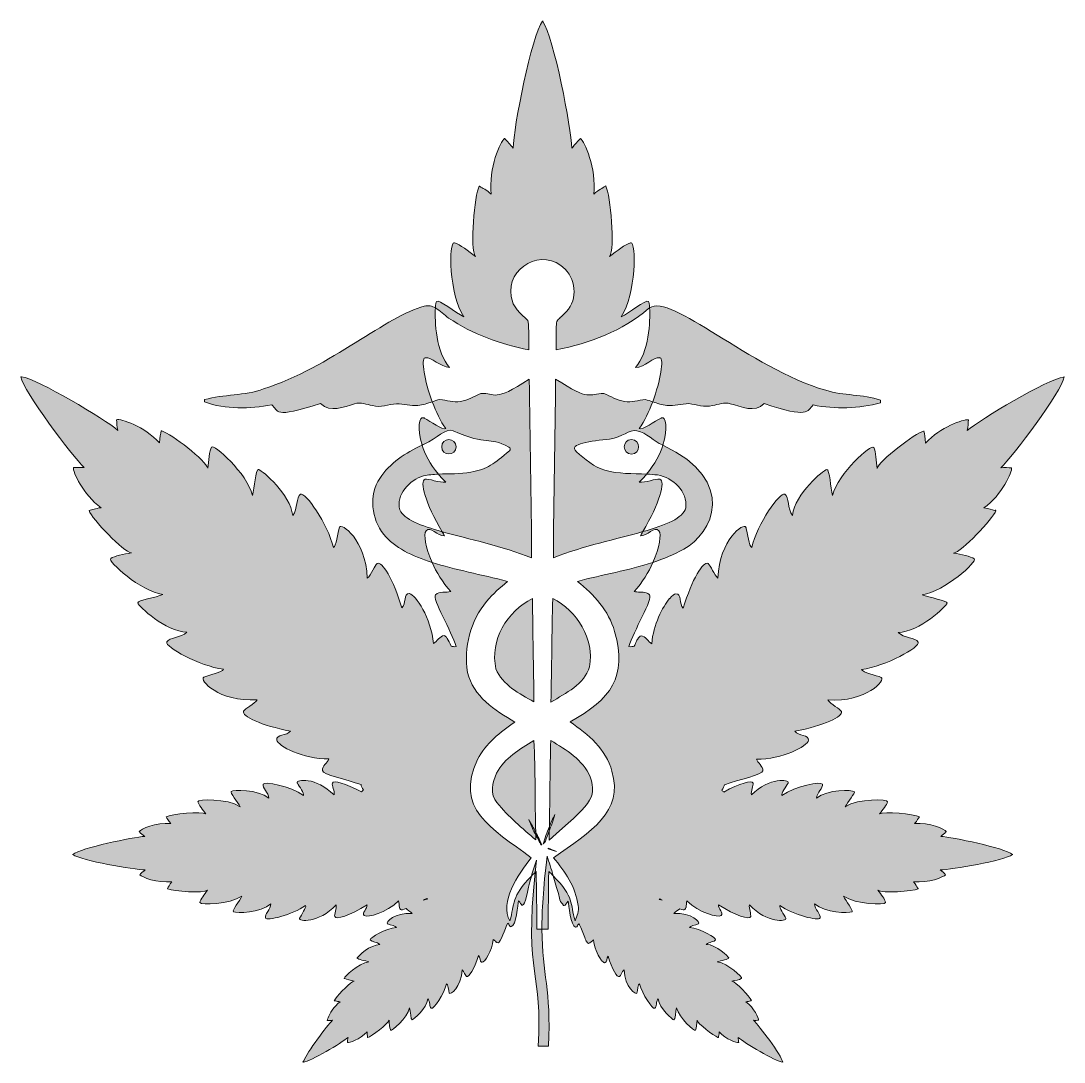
# Model space of a CAD drawing. Extents: x 535 to 1515, y -1530 to -551.
import ezdxf

# ---------------------------------------------------------------- set-up
doc = ezdxf.new("R2010")
doc.units = 0
doc.header["$MEASUREMENT"] = 0
doc.layers.add('katman 1', color=7, linetype='Continuous')

# ---------------------------------------------------------------- blocks, each defined once
blk = doc.blocks.new('block 2')
at = {"layer": 'katman 1', "true_color": 0x008000}
h = blk.add_hatch(color=96, dxfattribs=at)
h.dxf.hatch_style = 2
edge = h.paths.add_edge_path()
edge.add_spline(control_points=[(1011.92, -860.04), (1011.66, -850.84), (1012.58, -841.53), (1011, -832.43), (1004.27, -826.23), (996.44, -819.75), (995.45, -809.96), (990.15, -783.12), (1025.32, -762.58), (1046.11, -784.31), (1057.24, -795.27), (1057.55, -815.73), (1045.35, -826.03), (1036.98, -835.78), (1037.63, -824.55), (1037.75, -860.06), (1069.01, -853.89), (1099.95, -842.14), (1124.46, -821.35), (1124.76, -821.07), (1125.07, -820.81), (1125.4, -820.58), (1125.16, -817.36), (1124.76, -815.22), (1124.34, -814.68), (1124.32, -814.65), (1124.29, -814.64), (1124.27, -814.62), (1124.29, -814.57), (1124.32, -814.52), (1124.34, -814.48), (1124.3, -814.51), (1124.26, -814.54), (1124.21, -814.57), (1121.74, -812.49), (1106.18, -825.6), (1098.73, -829.02), (1113.07, -807.92), (1112.66, -758.35), (1107.95, -759.37), (1107.94, -759.37), (1107.92, -759.38), (1107.91, -759.38), (1107.92, -759.31), (1107.94, -759.23), (1107.95, -759.17), (1107.95, -759.17), (1107.87, -759.26), (1107.73, -759.43), (1102.97, -760.61), (1094.33, -767.43), (1087.88, -772.28), (1093, -765.52), (1088.9, -714.3), (1084.19, -706.11), (1084.19, -706.11), (1084.19, -706.11), (1084.19, -706.11), (1084.19, -706.04), (1084.19, -705.97), (1084.19, -705.9), (1084.12, -706.01), (1084.06, -706.12), (1084, -706.23), (1080.99, -708.2), (1077.94, -709.28), (1072.92, -713.89), (1075.59, -689.31), (1064.11, -663.7), (1060.43, -661.45), (1058.17, -663.7), (1055.1, -666.78), (1052.44, -670.46), (1051.83, -651.61), (1035.37, -566.13), (1025.1, -551.48), (1025.06, -551.21), (1025.03, -550.99), (1024.99, -550.83), (1024.96, -550.92), (1024.94, -551.06), (1024.92, -551.22), (1024.87, -551.16), (1024.83, -551.09), (1024.78, -551.03), (1014.54, -564.35), (997.54, -651.41), (997.13, -670.46), (994.59, -666.95), (991.7, -664.01), (989.48, -661.79), (989.43, -661.61), (989.39, -661.43), (989.34, -661.25), (989.31, -661.34), (989.28, -661.46), (989.25, -661.56), (989.21, -661.53), (989.17, -661.49), (989.14, -661.45), (985.24, -663.7), (973.98, -689.31), (976.64, -713.89), (971.7, -709.35), (968.67, -708.23), (965.71, -706.32), (965.66, -706.25), (965.62, -706.18), (965.58, -706.11), (965.58, -706.15), (965.58, -706.2), (965.59, -706.25), (965.52, -706.2), (965.44, -706.16), (965.37, -706.11), (960.66, -714.3), (956.56, -765.52), (961.69, -772.28), (955.55, -767.52), (946.92, -760.86), (942.1, -759.49), (942.07, -759.45), (942.05, -759.41), (942.02, -759.37), (942.02, -759.4), (942.03, -759.44), (942.03, -759.48), (941.89, -759.44), (941.75, -759.4), (941.61, -759.37), (936.9, -758.35), (936.49, -808.13), (950.83, -829.02), (943.04, -825.33), (927.27, -812.02), (925.22, -814.68), (924.8, -815.23), (924.4, -817.4), (924.16, -820.66), (928.55, -823.22), (932.38, -827.55), (936.54, -830.17), (959.14, -845.37), (985.28, -854.9), (1011.92, -860.04)], knot_values=[0, 0, 0, 0, 1, 1, 1, 2, 2, 2, 3, 3, 3, 4, 4, 4, 5, 5, 5, 6, 6, 6, 7, 7, 7, 8, 8, 8, 9, 9, 9, 10, 10, 10, 11, 11, 11, 12, 12, 12, 13, 13, 13, 14, 14, 14, 15, 15, 15, 16, 16, 16, 17, 17, 17, 18, 18, 18, 19, 19, 19, 20, 20, 20, 21, 21, 21, 22, 22, 22, 23, 23, 23, 24, 24, 24, 25, 25, 25, 26, 26, 26, 27, 27, 27, 28, 28, 28, 29, 29, 29, 30, 30, 30, 31, 31, 31, 32, 32, 32, 33, 33, 33, 34, 34, 34, 35, 35, 35, 36, 36, 36, 37, 37, 37, 38, 38, 38, 39, 39, 39, 40, 40, 40, 41, 41, 41, 42, 42, 42, 43, 43, 43, 44, 44, 44, 45, 45, 45, 46, 46, 46, 47, 47, 47, 48, 48, 48, 48], degree=3, periodic=1)
h = blk.add_hatch(color=96, dxfattribs=at)
h.dxf.hatch_style = 2
edge = h.paths.add_edge_path()
edge.add_spline(control_points=[(1112.05, -876.75), (1121.07, -876.35), (1129.1, -866.55), (1134.82, -867.46), (1134.87, -867.42), (1134.94, -867.37), (1134.99, -867.33), (1134.97, -867.38), (1134.94, -867.43), (1134.92, -867.48), (1135.01, -867.5), (1135.11, -867.51), (1135.2, -867.53), (1139.12, -868.52), (1135.76, -888.96), (1128.32, -908.87), (1132.72, -910.35), (1137.11, -911.88), (1141.77, -912.28), (1148.66, -913.12), (1155.39, -911.01), (1162.23, -910.63), (1169.66, -911.47), (1177.1, -914.52), (1184.6, -912.46), (1190.07, -911.62), (1195.66, -908.8), (1201.23, -910.78), (1211.6, -913.35), (1224.18, -919.7), (1233.11, -910.55), (1274.88, -924.97), (1273.72, -917.57), (1279.12, -911.85), (1300.01, -916.12), (1321.95, -915.3), (1342.54, -909.76), (1342.54, -909.76), (1342.54, -907.32), (1342.54, -907.32), (1325.87, -901.53), (1307.74, -903.46), (1290.96, -898.09), (1219.54, -877.07), (1145.26, -806.49), (1125.39, -820.58), (1126.33, -833.2), (1124.78, -862.39), (1112.05, -876.75)], knot_values=[0, 0, 0, 0, 1, 1, 1, 2, 2, 2, 3, 3, 3, 4, 4, 4, 5, 5, 5, 6, 6, 6, 7, 7, 7, 8, 8, 8, 9, 9, 9, 10, 10, 10, 11, 11, 11, 12, 12, 12, 13, 13, 13, 14, 14, 14, 15, 15, 15, 16, 16, 16, 16], degree=3, periodic=1)
h = blk.add_hatch(color=96, dxfattribs=at)
h.dxf.hatch_style = 2
edge = h.paths.add_edge_path()
edge.add_spline(control_points=[(914.36, -867.53), (914.51, -867.49), (914.65, -867.47), (914.8, -867.44), (914.79, -867.4), (914.78, -867.36), (914.77, -867.33), (914.8, -867.36), (914.83, -867.4), (914.85, -867.43), (920.56, -866.46), (928.55, -876.15), (937.51, -876.75), (924.81, -862.42), (923.24, -833.33), (924.16, -820.66), (921.05, -818.85), (917.66, -817.92), (913.67, -819.14), (879.68, -827.16), (825.18, -876.7), (762.69, -896.87), (744.72, -903.18), (725.27, -901.83), (707.02, -906.89), (707.02, -906.89), (707.02, -909.05), (707.02, -909.05), (727.18, -916.19), (749.57, -915.74), (770.39, -911.77), (776.89, -917.33), (770.94, -925.12), (816.28, -910.58), (825.28, -919.63), (837.89, -913.5), (848.26, -910.8), (853.83, -908.75), (859.44, -911.64), (864.94, -912.48), (872.51, -914.59), (880.04, -911.34), (887.53, -910.68), (894.27, -911.06), (900.91, -912.96), (907.67, -912.3), (912.36, -911.94), (916.77, -910.39), (921.19, -908.87), (913.79, -889.06), (910.45, -868.65), (914.36, -867.53)], knot_values=[0, 0, 0, 0, 1, 1, 1, 2, 2, 2, 3, 3, 3, 4, 4, 4, 5, 5, 5, 6, 6, 6, 7, 7, 7, 8, 8, 8, 9, 9, 9, 10, 10, 10, 11, 11, 11, 12, 12, 12, 13, 13, 13, 14, 14, 14, 15, 15, 15, 16, 16, 16, 17, 17, 17, 17], degree=3, periodic=1)
h = blk.add_hatch(color=96, dxfattribs=at)
h.dxf.hatch_style = 2
edge = h.paths.add_edge_path()
edge.add_spline(control_points=[(1014.28, -1337.47), (976.14, -1309.54), (941.93, -1290.97), (963.7, -1245.27), (971.3, -1230.01), (985.07, -1219.29), (998.88, -1209.96), (980.22, -1199.15), (959.4, -1185.78), (954.37, -1163.23), (950.25, -1139.82), (957.24, -1114.78), (972.31, -1096.48), (978.01, -1089.41), (985.05, -1083.64), (991.96, -1077.82), (967.57, -1071.32), (942.46, -1066.75), (921.01, -1059.93), (925.04, -1069.06), (930.89, -1078.85), (938.54, -1087.14), (934.44, -1088.78), (927.68, -1086.53), (924.2, -1090.21), (920.72, -1093.9), (939.56, -1125.04), (943.66, -1138.97), (941.79, -1139.34), (940.26, -1139.01), (938.88, -1138.64), (936.31, -1132.84), (934.02, -1128.65), (932.39, -1128.73), (928.09, -1128.93), (925.63, -1134.26), (922.35, -1136.1), (920.13, -1112.24), (905.54, -1090.19), (899.84, -1089.23), (899.84, -1089.22), (899.83, -1089.2), (899.82, -1089.19), (899.82, -1089.19), (899.82, -1089.2), (899.82, -1089.23), (899.75, -1089.21), (899.68, -1089.19), (899.62, -1089.19), (894.08, -1088.78), (896.75, -1098.82), (892.65, -1102.71), (884.66, -1075.67), (873.8, -1058.46), (869.5, -1060.92), (867.04, -1062.35), (863.97, -1071.77), (860.08, -1074.64), (858.85, -1038.38), (835.5, -1021.99), (833.86, -1026.91), (832.22, -1031.83), (830.99, -1044.94), (828.33, -1045.96), (823.2, -1023.63), (801.49, -993.11), (797.39, -995.77), (793.3, -998.44), (794.93, -1009.5), (790.02, -1015.64), (787.81, -995.8), (761.88, -973.8), (758.08, -972.67), (758.07, -972.66), (758.07, -972.64), (758.06, -972.62), (758.06, -972.64), (758.06, -972.65), (758.06, -972.67), (757.98, -972.64), (757.91, -972.63), (757.86, -972.62), (754.99, -972.42), (754.37, -990.04), (752.32, -997), (747.2, -975.9), (715.45, -948.04), (713.61, -951.52), (711.76, -955.01), (710.94, -964.63), (710.33, -971.4), (709.13, -964.58), (675.79, -938.96), (667.05, -936.31), (667, -936.26), (666.95, -936.21), (666.9, -936.16), (666.91, -936.2), (666.93, -936.24), (666.94, -936.27), (666.78, -936.23), (666.63, -936.19), (666.49, -936.16), (666.08, -939.23), (664.85, -941.69), (664.85, -947.63), (650.72, -932.06), (628.18, -924.48), (624.49, -925.71), (624.7, -928.58), (624.9, -932.27), (625.72, -935.75), (613.57, -925.42), (550.33, -887.24), (535.06, -885.41), (535.03, -885.39), (535, -885.37), (534.97, -885.36), (534.98, -885.37), (534.99, -885.39), (535, -885.4), (534.86, -885.39), (534.7, -885.37), (534.56, -885.36), (537.02, -899.29), (582.5, -959.51), (594.18, -970.78), (590.77, -970.4), (587.37, -970.55), (584.61, -970.74), (584.46, -970.65), (584.37, -970.59), (584.34, -970.58), (584.38, -970.63), (584.41, -970.69), (584.45, -970.75), (584.28, -970.76), (584.1, -970.77), (583.93, -970.78), (583.11, -974.47), (592.95, -996.18), (609.95, -1008.47), (604.21, -1009.09), (601.75, -1010.52), (598.68, -1011.14), (601.14, -1018.72), (631.25, -1050.47), (638.42, -1050.88), (631.66, -1052.11), (622.24, -1053.95), (618.96, -1056.2), (615.68, -1058.46), (646.82, -1087.14), (668.13, -1090.01), (661.57, -1092.87), (643.95, -1095.33), (644.57, -1097.99), (644.98, -1100.66), (670.38, -1125.24), (690.66, -1125.45), (685.13, -1130.98), (673.86, -1130.36), (671.81, -1134.66), (669.56, -1139.17), (702.34, -1157.4), (724.87, -1160.27), (724.05, -1163.14), (711.15, -1165.8), (706.43, -1167.85), (701.72, -1169.9), (720.37, -1191.41), (756.62, -1188.95), (754.17, -1193.05), (744.95, -1197.35), (743.92, -1199.81), (741.87, -1204.31), (760.31, -1213.33), (787.97, -1218.45), (784.48, -1222.96), (774.24, -1221.32), (775.06, -1226.85), (775.88, -1232.38), (799.64, -1244.88), (824.02, -1244.67), (822.59, -1248.15), (817.67, -1251.23), (817.88, -1255.53), (818.05, -1259.25), (840.88, -1264.04), (854.22, -1268.71), (853.9, -1270.13), (855.48, -1271.91), (856.65, -1273.86), (855.82, -1274.41), (855.05, -1274.88), (854.53, -1275.57), (839.71, -1267.35), (828.25, -1264.36), (827.3, -1267.41), (827.3, -1267.41), (827.3, -1267.41), (827.3, -1267.41), (826.68, -1269.25), (829.55, -1275.19), (828.94, -1278.47), (811.73, -1261.26), (792.88, -1263.93), (794.32, -1267), (794.35, -1267.06), (794.38, -1267.13), (794.41, -1267.2), (794.38, -1267.2), (794.35, -1267.2), (794.32, -1267.21), (794.37, -1267.23), (794.41, -1267.25), (794.45, -1267.27), (796.05, -1270.47), (801.05, -1277.09), (800.26, -1278.88), (787.56, -1270.28), (762.98, -1265.16), (762.16, -1268.43), (761.34, -1271.71), (767.28, -1276.22), (767.69, -1281.55), (757.24, -1272.74), (733.68, -1273.97), (732.25, -1275.19), (730.81, -1276.22), (738.6, -1285.23), (740.65, -1289.53), (728.56, -1281.55), (700.29, -1282.37), (700.9, -1285.03), (701.72, -1287.69), (705.62, -1292.61), (708.48, -1296.3), (704.8, -1293.43), (675.71, -1296.3), (670.99, -1298.96), (670.99, -1298.96), (670.99, -1298.96), (670.99, -1298.96), (670.99, -1298.96), (670.99, -1298.96), (670.99, -1298.96), (670.99, -1298.96), (670.99, -1298.96), (670.99, -1298.96), (672.22, -1300.6), (672.84, -1302.44), (675.5, -1305.31), (661.57, -1304.08), (647.03, -1310.64), (645.8, -1312.89), (645.83, -1312.93), (645.87, -1312.97), (645.9, -1313.01), (645.8, -1313.03), (645.69, -1313.06), (645.59, -1313.09), (645.59, -1313.09), (645.79, -1313.15), (646.13, -1313.26), (647.35, -1314.6), (649.05, -1316.08), (650.92, -1317.39), (640.32, -1318.01), (591.19, -1328.35), (583.44, -1334.31), (583.33, -1334.34), (583.22, -1334.37), (583.11, -1334.4), (583.21, -1334.42), (583.31, -1334.45), (583.42, -1334.47), (591.3, -1340.2), (640.72, -1348.74), (651.53, -1348.94), (649.48, -1350.38), (647.64, -1352.02), (646.41, -1353.45), (647.85, -1355.5), (662.59, -1361.64), (676.52, -1360), (673.86, -1363.08), (673.45, -1364.72), (672.22, -1366.56), (672.28, -1366.59), (672.34, -1366.62), (672.41, -1366.66), (672.35, -1366.69), (672.28, -1366.73), (672.22, -1366.76), (672.34, -1366.76), (672.47, -1366.75), (672.59, -1366.74), (678.27, -1369.3), (706.31, -1371), (709.92, -1367.99), (707.05, -1371.68), (703.36, -1376.8), (702.75, -1379.47), (702.73, -1379.53), (702.74, -1379.6), (702.76, -1379.66), (702.76, -1379.66), (702.75, -1379.67), (702.75, -1379.67), (702.75, -1379.67), (702.76, -1379.67), (702.76, -1379.67), (703.6, -1382.11), (730.71, -1381.7), (742.28, -1373.53), (740.24, -1378.03), (732.86, -1387.05), (734.29, -1388.27), (734.32, -1388.29), (734.36, -1388.31), (734.4, -1388.33), (734.36, -1388.38), (734.33, -1388.43), (734.29, -1388.48), (734.36, -1388.45), (734.42, -1388.41), (734.49, -1388.38), (737.25, -1389.52), (759.77, -1389.66), (769.53, -1380.7), (769.32, -1386.02), (763.38, -1390.73), (764.41, -1394.01), (765.23, -1397.29), (789.81, -1391.35), (802.1, -1382.33), (803.13, -1383.97), (798, -1391.14), (796.57, -1394.42), (796.57, -1394.42), (796.57, -1394.42), (796.57, -1394.42), (795.14, -1397.49), (814.19, -1399.54), (830.78, -1381.72), (831.4, -1384.79), (828.94, -1391.14), (829.55, -1392.78), (830.58, -1396.06), (843.69, -1391.96), (859.87, -1381.72), (860.28, -1385.56), (854.51, -1389.4), (857.3, -1391.66), (857.25, -1391.71), (857.22, -1391.74), (857.21, -1391.76), (857.25, -1391.74), (857.3, -1391.72), (857.35, -1391.7), (857.37, -1391.72), (857.39, -1391.74), (857.41, -1391.76), (860.49, -1394.01), (877.9, -1389.3), (889.57, -1378.03), (890.17, -1379.81), (889.8, -1382.24), (890.33, -1384.22), (890.28, -1384.27), (890.24, -1384.33), (890.19, -1384.38), (890.24, -1384.36), (890.3, -1384.33), (890.35, -1384.31), (890.55, -1385.03), (890.88, -1385.68), (891.42, -1386.23), (892.02, -1386.83), (893.98, -1386.29), (896.64, -1385.17), (897.39, -1386.24), (901.11, -1388.17), (902.28, -1389.91), (885.7, -1388.7), (877.11, -1398.25), (879.05, -1399.49), (878.9, -1399.56), (878.81, -1399.65), (878.72, -1399.75), (879.01, -1399.75), (879.3, -1399.75), (879.58, -1399.75), (881.93, -1400.73), (887.14, -1401.88), (887.53, -1403.02), (877.21, -1404.24), (862.51, -1412.44), (863.13, -1414.62), (863, -1414.71), (862.87, -1414.8), (862.74, -1414.91), (862.91, -1414.88), (863.08, -1414.86), (863.25, -1414.83), (864.62, -1416.74), (869.55, -1416.6), (871.96, -1419), (862.79, -1419.2), (851.5, -1429.86), (850.7, -1431.58), (850.54, -1431.69), (850.38, -1431.8), (850.24, -1431.91), (850.28, -1431.9), (850.43, -1431.88), (850.67, -1431.86), (851.11, -1433.04), (858.56, -1434.21), (861.51, -1435.39), (851.67, -1436.8), (837.92, -1449.4), (838.71, -1450.88), (838.6, -1450.97), (838.47, -1451.07), (838.36, -1451.17), (838.37, -1451.16), (838.59, -1451.13), (838.96, -1451.07), (840.72, -1452.04), (844.82, -1452.83), (847.78, -1453.42), (844.87, -1453.6), (833.69, -1465.13), (830.39, -1470.12), (829.95, -1470.62), (829.54, -1471.19), (829.14, -1471.86), (829.56, -1471.89), (829.97, -1471.91), (830.37, -1471.91), (831.46, -1472.29), (832.54, -1472.72), (834.67, -1472.88), (828.68, -1477.29), (824.64, -1484.25), (823.27, -1487.98), (822.86, -1488.7), (822.56, -1489.52), (822.38, -1490.5), (822.66, -1490.45), (822.92, -1490.4), (823.18, -1490.35), (824.39, -1490.49), (826.03, -1490.48), (827.5, -1490.29), (822.46, -1495.14), (803.46, -1520.39), (800.42, -1528.43), (799.97, -1528.94), (799.64, -1529.34), (799.44, -1529.62), (799.63, -1529.53), (799.88, -1529.37), (800.17, -1529.17), (800.13, -1529.33), (800.08, -1529.49), (800.05, -1529.62), (806.61, -1529.21), (836.31, -1511.19), (842.05, -1506.48), (841.64, -1508.32), (841.43, -1509.96), (841.43, -1511.19), (843.07, -1511.8), (853.32, -1508.32), (859.87, -1501.15), (859.87, -1502.77), (860.02, -1503.85), (860.19, -1504.78), (860.2, -1505.23), (860.23, -1505.72), (860.28, -1506.27), (860.34, -1506.24), (860.39, -1506.22), (860.44, -1506.19), (860.46, -1506.29), (860.47, -1506.38), (860.49, -1506.48), (863.97, -1505.66), (879.95, -1493.57), (880.56, -1490.29), (880.75, -1493.33), (881.12, -1497.23), (881.82, -1499.1), (881.81, -1499.17), (881.8, -1499.23), (881.79, -1499.31), (881.82, -1499.28), (881.84, -1499.24), (881.86, -1499.21), (881.91, -1499.32), (881.95, -1499.42), (882, -1499.51), (882.82, -1501.15), (897.56, -1488.24), (899.82, -1478.62), (900.64, -1481.89), (901.05, -1489.88), (902.28, -1489.88), (903.51, -1489.68), (916, -1479.23), (917.03, -1470.01), (919.28, -1472.67), (918.26, -1477.8), (920.3, -1479.02), (922.35, -1480.25), (932.19, -1466.12), (934.64, -1455.88), (935.87, -1456.29), (936.49, -1462.43), (937.1, -1464.68), (937.92, -1466.94), (948.57, -1459.56), (949.19, -1442.77), (950.83, -1444.2), (952.47, -1448.5), (953.49, -1449.12), (955.54, -1450.14), (960.46, -1442.15), (964.76, -1429.45), (966.61, -1431.11), (965.8, -1435.1), (967.42, -1435.71), (967.42, -1435.81), (967.42, -1435.91), (967.42, -1436), (967.47, -1435.92), (967.51, -1435.84), (967.55, -1435.76), (967.7, -1435.8), (967.85, -1435.82), (968.04, -1435.8), (970.49, -1435.8), (977.46, -1425.35), (978.48, -1414.29), (979.46, -1414.66), (980.22, -1415.68), (981.11, -1416.49), (981.12, -1416.78), (981.13, -1417.07), (981.15, -1417.36), (981.24, -1417.17), (981.33, -1416.96), (981.42, -1416.75), (981.94, -1417.17), (982.51, -1417.5), (983.2, -1417.57), (985.24, -1417.57), (989.34, -1403.84), (992.21, -1399.13), (993.65, -1400.21), (993.35, -1401.76), (994.78, -1402.13), (994.81, -1402.22), (994.84, -1402.31), (994.87, -1402.41), (994.89, -1402.32), (994.91, -1402.24), (994.92, -1402.15), (995.09, -1402.18), (995.27, -1402.2), (995.49, -1402.2), (999.99, -1402), (1001.63, -1380.69), (1002.25, -1378.03), (1003.99, -1379.78), (1004.39, -1381.28), (1005.24, -1381.86), (1005.33, -1382.01), (1005.42, -1382.16), (1005.52, -1382.33), (1005.59, -1382.24), (1005.66, -1382.16), (1005.73, -1382.08), (1005.85, -1382.11), (1005.99, -1382.13), (1006.14, -1382.13), (1008.32, -1382.25), (1010.44, -1369.21), (1014.36, -1354.72), (995.21, -1374.14), (998.59, -1380.85), (994.17, -1396.93), (983.98, -1379.58), (1001.81, -1353.13), (1014.28, -1337.47)], knot_values=[0, 0, 0, 0, 1, 1, 1, 2, 2, 2, 3, 3, 3, 4, 4, 4, 5, 5, 5, 6, 6, 6, 7, 7, 7, 8, 8, 8, 9, 9, 9, 10, 10, 10, 11, 11, 11, 12, 12, 12, 13, 13, 13, 14, 14, 14, 15, 15, 15, 16, 16, 16, 17, 17, 17, 18, 18, 18, 19, 19, 19, 20, 20, 20, 21, 21, 21, 22, 22, 22, 23, 23, 23, 24, 24, 24, 25, 25, 25, 26, 26, 26, 27, 27, 27, 28, 28, 28, 29, 29, 29, 30, 30, 30, 31, 31, 31, 32, 32, 32, 33, 33, 33, 34, 34, 34, 35, 35, 35, 36, 36, 36, 37, 37, 37, 38, 38, 38, 39, 39, 39, 40, 40, 40, 41, 41, 41, 42, 42, 42, 43, 43, 43, 44, 44, 44, 45, 45, 45, 46, 46, 46, 47, 47, 47, 48, 48, 48, 49, 49, 49, 50, 50, 50, 51, 51, 51, 52, 52, 52, 53, 53, 53, 54, 54, 54, 55, 55, 55, 56, 56, 56, 57, 57, 57, 58, 58, 58, 59, 59, 59, 60, 60, 60, 61, 61, 61, 62, 62, 62, 63, 63, 63, 64, 64, 64, 65, 65, 65, 66, 66, 66, 67, 67, 67, 68, 68, 68, 69, 69, 69, 70, 70, 70, 71, 71, 71, 72, 72, 72, 73, 73, 73, 74, 74, 74, 75, 75, 75, 76, 76, 76, 77, 77, 77, 78, 78, 78, 79, 79, 79, 80, 80, 80, 81, 81, 81, 82, 82, 82, 83, 83, 83, 84, 84, 84, 85, 85, 85, 86, 86, 86, 87, 87, 87, 88, 88, 88, 89, 89, 89, 90, 90, 90, 91, 91, 91, 92, 92, 92, 93, 93, 93, 94, 94, 94, 95, 95, 95, 96, 96, 96, 97, 97, 97, 98, 98, 98, 99, 99, 99, 100, 100, 100, 101, 101, 101, 102, 102, 102, 103, 103, 103, 104, 104, 104, 105, 105, 105, 106, 106, 106, 107, 107, 107, 108, 108, 108, 109, 109, 109, 110, 110, 110, 111, 111, 111, 112, 112, 112, 113, 113, 113, 114, 114, 114, 115, 115, 115, 116, 116, 116, 117, 117, 117, 118, 118, 118, 119, 119, 119, 120, 120, 120, 121, 121, 121, 122, 122, 122, 123, 123, 123, 124, 124, 124, 125, 125, 125, 126, 126, 126, 127, 127, 127, 128, 128, 128, 129, 129, 129, 130, 130, 130, 131, 131, 131, 132, 132, 132, 133, 133, 133, 134, 134, 134, 135, 135, 135, 136, 136, 136, 137, 137, 137, 138, 138, 138, 139, 139, 139, 140, 140, 140, 141, 141, 141, 142, 142, 142, 143, 143, 143, 144, 144, 144, 145, 145, 145, 146, 146, 146, 147, 147, 147, 148, 148, 148, 149, 149, 149, 150, 150, 150, 151, 151, 151, 152, 152, 152, 153, 153, 153, 154, 154, 154, 155, 155, 155, 156, 156, 156, 157, 157, 157, 158, 158, 158, 159, 159, 159, 160, 160, 160, 161, 161, 161, 162, 162, 162, 163, 163, 163, 164, 164, 164, 165, 165, 165, 166, 166, 166, 167, 167, 167, 168, 168, 168, 169, 169, 169, 170, 170, 170, 171, 171, 171, 172, 172, 172, 173, 173, 173, 174, 174, 174, 175, 175, 175, 176, 176, 176, 177, 177, 177, 178, 178, 178, 179, 179, 179, 180, 180, 180, 181, 181, 181, 182, 182, 182, 183, 183, 183, 184, 184, 184, 185, 185, 185, 186, 186, 186, 187, 187, 187, 188, 188, 188, 189, 189, 189, 190, 190, 190, 191, 191, 191, 192, 192, 192, 193, 193, 193, 194, 194, 194, 195, 195, 195, 196, 196, 196, 197, 197, 197, 198, 198, 198, 199, 199, 199, 199], degree=3, periodic=1)
edge = h.paths.add_edge_path()
edge.add_spline(control_points=[(912.94, -1377.23), (914.06, -1376.69), (915.14, -1376.21), (916.13, -1375.79), (916.4, -1375.96), (916.63, -1376.16), (916.82, -1376.39), (915.48, -1376.65), (914.18, -1376.93), (912.94, -1377.23)], knot_values=[0, 0, 0, 0, 1, 1, 1, 2, 2, 2, 3, 3, 3, 3], degree=3, periodic=1)
h = blk.add_hatch(color=96, dxfattribs=at)
h.dxf.hatch_style = 2
edge = h.paths.add_edge_path()
edge.add_spline(control_points=[(940.73, -936.2), (974.64, -951.13), (972.51, -940.62), (993.28, -951.42), (994.63, -952.12), (994.84, -953.97), (993.68, -954.96), (979.41, -967.21), (973.03, -972.31), (957.47, -975.09), (947.39, -976.9), (937.09, -976.42), (926.91, -976.89), (928.99, -979.37), (931.29, -981.85), (933.83, -984.3), (928.09, -985.33), (917.44, -980.82), (914.36, -981.64), (909.09, -983.4), (914.81, -1004.55), (930.47, -1031.04), (955.26, -1038.02), (987.24, -1044.59), (1014.59, -1055.63), (1014.21, -999.62), (1013.04, -943.62), (1012.3, -887.64), (978.49, -909.99), (980.61, -900.41), (966.97, -901.09), (960.59, -903.66), (954.67, -907.52), (947.78, -908.64), (941.17, -909.91), (934.71, -907.32), (928.23, -906.66), (925.86, -907.27), (923.52, -908.07), (921.19, -908.87), (924.63, -918.08), (928.95, -927.16), (933.83, -934.11), (930.91, -935.67), (919.48, -927.24), (913.61, -924.29), (913.51, -924.09), (913.41, -923.89), (913.34, -923.66), (913.32, -923.82), (913.31, -923.97), (913.3, -924.14), (913.1, -924.04), (912.91, -923.95), (912.73, -923.87), (909.39, -922.27), (906.59, -933.74), (911.59, -949.61), (912.3, -949.27), (913.01, -948.94), (913.72, -948.6), (925.69, -943.23), (933.68, -933.09), (940.73, -936.2)], knot_values=[0, 0, 0, 0, 1, 1, 1, 2, 2, 2, 3, 3, 3, 4, 4, 4, 5, 5, 5, 6, 6, 6, 7, 7, 7, 8, 8, 8, 9, 9, 9, 10, 10, 10, 11, 11, 11, 12, 12, 12, 13, 13, 13, 14, 14, 14, 15, 15, 15, 16, 16, 16, 17, 17, 17, 18, 18, 18, 19, 19, 19, 20, 20, 20, 21, 21, 21, 21], degree=3, periodic=1)
h = blk.add_hatch(color=96, dxfattribs=at)
h.dxf.hatch_style = 2
edge = h.paths.add_edge_path()
edge.add_spline(control_points=[(1515, -885.56), (1514.96, -885.56), (1514.9, -885.57), (1514.86, -885.58), (1514.91, -885.5), (1514.95, -885.43), (1515, -885.36), (1514.89, -885.42), (1514.74, -885.5), (1514.58, -885.61), (1499.64, -887.33), (1436.01, -925.61), (1423.84, -935.96), (1424.66, -932.27), (1424.86, -928.58), (1425.07, -925.92), (1425.03, -925.91), (1424.97, -925.9), (1424.93, -925.89), (1424.97, -925.83), (1425.02, -925.77), (1425.07, -925.71), (1424.98, -925.76), (1424.88, -925.82), (1424.79, -925.87), (1420.39, -925.23), (1398.54, -932.61), (1384.71, -947.84), (1384.71, -942.09), (1383.75, -939.6), (1383.14, -936.67), (1383.18, -936.5), (1383.23, -936.33), (1383.28, -936.16), (1383.21, -936.23), (1383.14, -936.3), (1383.07, -936.37), (1383.07, -936.37), (1383.07, -936.37), (1383.07, -936.37), (1375.29, -938.21), (1340.67, -964.64), (1339.23, -971.6), (1338.63, -964.97), (1338.03, -955.59), (1336.07, -951.94), (1336.1, -951.8), (1336.14, -951.66), (1336.16, -951.52), (1336.1, -951.6), (1336.04, -951.69), (1335.98, -951.77), (1335.97, -951.75), (1335.96, -951.74), (1335.96, -951.73), (1333.91, -948.25), (1302.57, -975.9), (1297.44, -997), (1295.4, -990.04), (1294.78, -972.42), (1291.91, -972.63), (1291.91, -972.63), (1291.91, -972.63), (1291.91, -972.63), (1291.91, -972.63), (1291.91, -972.63), (1291.91, -972.63), (1289.04, -972.83), (1262, -995.36), (1259.75, -1015.64), (1254.83, -1009.5), (1256.68, -998.44), (1252.38, -995.77), (1248.07, -993.11), (1226.56, -1023.63), (1221.44, -1045.96), (1218.83, -1044.96), (1217.59, -1032.29), (1216, -1027.18), (1216.04, -1027.09), (1216.07, -1027), (1216.12, -1026.91), (1216.07, -1026.95), (1216.01, -1027.01), (1215.96, -1027.06), (1215.94, -1027.01), (1215.93, -1026.96), (1215.91, -1026.91), (1214.27, -1022), (1190.92, -1038.38), (1189.69, -1074.64), (1185.91, -1071.66), (1182.9, -1062.87), (1180.48, -1061.06), (1180.48, -1061.01), (1180.47, -1060.97), (1180.47, -1060.92), (1180.46, -1060.95), (1180.44, -1060.99), (1180.42, -1061.02), (1180.37, -1060.99), (1180.32, -1060.95), (1180.27, -1060.92), (1175.97, -1058.46), (1165.11, -1075.67), (1157.12, -1102.91), (1153.02, -1099.02), (1155.69, -1088.98), (1150.15, -1089.39), (1148.74, -1089.5), (1146.7, -1091.03), (1144.42, -1093.66), (1144.42, -1093.6), (1144.42, -1093.55), (1144.42, -1093.49), (1144.35, -1093.62), (1144.29, -1093.76), (1144.22, -1093.89), (1137.57, -1101.66), (1128.93, -1118.47), (1127.41, -1136.3), (1124.14, -1134.67), (1121.68, -1129.13), (1117.38, -1128.93), (1116.47, -1128.89), (1115.35, -1130.18), (1114.09, -1132.33), (1114.1, -1132.29), (1114.1, -1132.25), (1114.1, -1132.21), (1113.69, -1132.82), (1113.48, -1133.23), (1113.07, -1133.85), (1112.91, -1134.35), (1112.74, -1134.79), (1112.59, -1135.18), (1112.08, -1136.21), (1111.55, -1137.34), (1111.02, -1138.55), (1109.56, -1138.95), (1107.92, -1139.37), (1105.91, -1138.97), (1110, -1125.04), (1129.05, -1093.9), (1125.37, -1090.21), (1124.48, -1089.32), (1123.42, -1088.77), (1122.27, -1088.42), (1122.28, -1088.4), (1122.29, -1088.38), (1122.29, -1088.37), (1122.28, -1088.38), (1122.26, -1088.4), (1122.25, -1088.41), (1118.64, -1087.32), (1114.13, -1088.22), (1111.03, -1087.14), (1118.69, -1078.83), (1124.54, -1069.03), (1128.57, -1059.89), (1105.49, -1067.48), (1081.07, -1071.38), (1057.68, -1077.72), (1073.06, -1090.02), (1087.01, -1105.4), (1092.53, -1124.72), (1104.74, -1167.86), (1089.03, -1188.25), (1050.81, -1209.86), (1067.67, -1221.3), (1084.65, -1235.61), (1089.99, -1256.15), (1101.27, -1294.67), (1070.45, -1312.43), (1035.03, -1337.47), (1045.91, -1350.46), (1056.2, -1365.13), (1058.16, -1382.41), (1059.35, -1387.42), (1057.35, -1392.23), (1055.47, -1396.78), (1050.41, -1380.21), (1055.17, -1375.16), (1034.82, -1354.41), (1036.58, -1360.44), (1038.29, -1366.38), (1039.85, -1371.24), (1040.26, -1373.05), (1040.7, -1374.97), (1041.17, -1377.01), (1041.99, -1379.26), (1043.01, -1380.29), (1044.45, -1382.34), (1044.46, -1382.31), (1044.47, -1382.29), (1044.48, -1382.27), (1044.69, -1382.45), (1044.88, -1382.55), (1045.06, -1382.54), (1046.7, -1382.34), (1046.7, -1380.7), (1048.95, -1378.44), (1049.57, -1381.11), (1051.21, -1402.41), (1055.71, -1402.62), (1057.97, -1402.62), (1057.35, -1400.77), (1058.99, -1399.54), (1060.47, -1402.07), (1062.27, -1406.93), (1063.95, -1411.03), (1064.57, -1413.09), (1065.25, -1414.84), (1065.96, -1416.14), (1065.96, -1415.96), (1065.97, -1415.76), (1065.98, -1415.57), (1066.76, -1417.08), (1067.46, -1418.04), (1068.01, -1417.98), (1070.06, -1417.98), (1071.28, -1415.52), (1072.72, -1414.7), (1073.37, -1421.71), (1076.4, -1428.39), (1079.16, -1432.4), (1079.39, -1432.91), (1079.63, -1433.43), (1079.89, -1433.96), (1079.9, -1433.78), (1079.9, -1433.6), (1079.91, -1433.42), (1081.22, -1435.13), (1082.41, -1436.15), (1083.17, -1436.21), (1085.83, -1436.21), (1084.6, -1431.71), (1086.44, -1429.86), (1090.13, -1442.36), (1095.05, -1450.35), (1097.1, -1449.12), (1098.12, -1448.5), (1099.55, -1444.2), (1101.4, -1442.77), (1102.01, -1459.36), (1112.87, -1466.94), (1113.48, -1464.69), (1114.1, -1462.44), (1114.71, -1456.29), (1115.94, -1455.88), (1118.4, -1466.12), (1128.44, -1480.26), (1130.28, -1479.03), (1132.13, -1477.8), (1131.31, -1472.88), (1133.56, -1470.01), (1134.58, -1479.44), (1147.08, -1489.89), (1148.31, -1489.89), (1149.54, -1489.89), (1149.74, -1481.69), (1150.77, -1478.62), (1153.02, -1488.25), (1167.77, -1501.15), (1168.59, -1499.51), (1169.41, -1497.87), (1169.82, -1493.37), (1170.02, -1490.29), (1170.62, -1493.26), (1185.32, -1504.8), (1189.66, -1506.35), (1189.74, -1506.39), (1189.81, -1506.43), (1189.9, -1506.48), (1189.9, -1506.46), (1189.89, -1506.44), (1189.89, -1506.42), (1189.96, -1506.44), (1190.04, -1506.47), (1190.1, -1506.48), (1190.31, -1505.04), (1190.72, -1503.81), (1190.72, -1501.15), (1197.07, -1508.32), (1207.51, -1511.8), (1209.15, -1511.19), (1209.15, -1511.19), (1209.15, -1511.19), (1209.15, -1511.19), (1209.15, -1511.19), (1209.15, -1511.19), (1209.15, -1511.19), (1209.15, -1511.19), (1209.15, -1511.19), (1209.15, -1511.19), (1208.95, -1509.76), (1208.95, -1508.12), (1208.54, -1506.48), (1214.27, -1511.19), (1243.98, -1529.22), (1250.53, -1529.63), (1250.53, -1529.63), (1250.53, -1529.63), (1250.53, -1529.63), (1250.53, -1529.63), (1250.53, -1529.63), (1250.53, -1529.63), (1250.53, -1529.63), (1250.53, -1529.63), (1250.53, -1529.63), (1249.3, -1523.07), (1228.41, -1495.42), (1223.08, -1490.3), (1224.93, -1490.5), (1226.57, -1490.3), (1227.8, -1490.3), (1228.21, -1488.45), (1223.7, -1478.62), (1215.91, -1472.88), (1217.95, -1472.73), (1219.03, -1472.33), (1220.07, -1471.97), (1220.32, -1471.94), (1220.57, -1471.9), (1220.83, -1471.86), (1220.81, -1471.82), (1220.78, -1471.78), (1220.76, -1471.74), (1220.85, -1471.71), (1220.94, -1471.68), (1221.04, -1471.65), (1219.81, -1468.17), (1206.08, -1453.63), (1202.8, -1453.42), (1205.68, -1452.85), (1209.8, -1452.09), (1211.5, -1451.16), (1211.54, -1451.16), (1211.57, -1451.17), (1211.61, -1451.17), (1211.59, -1451.16), (1211.57, -1451.14), (1211.55, -1451.13), (1211.65, -1451.08), (1211.74, -1451.02), (1211.82, -1450.96), (1213.25, -1449.94), (1198.91, -1436.62), (1189.08, -1435.4), (1192.15, -1434.17), (1200.14, -1432.94), (1199.94, -1431.71), (1199.73, -1430.48), (1188.05, -1419.01), (1178.63, -1419.01), (1181.29, -1416.34), (1186.42, -1416.75), (1187.44, -1414.7), (1188.46, -1412.66), (1173.51, -1404.26), (1163.06, -1403.03), (1163.25, -1401.68), (1168.49, -1400.7), (1171, -1399.74), (1171.09, -1399.74), (1171.17, -1399.74), (1171.26, -1399.75), (1171.22, -1399.73), (1171.18, -1399.7), (1171.14, -1399.68), (1171.25, -1399.63), (1171.36, -1399.59), (1171.46, -1399.55), (1173.51, -1398.73), (1164.91, -1388.69), (1148.31, -1389.92), (1149.24, -1388.25), (1152.82, -1386.59), (1153.82, -1385.38), (1156.23, -1386.36), (1157.99, -1386.8), (1158.56, -1386.23), (1159.1, -1385.69), (1159.42, -1385.03), (1159.62, -1384.32), (1159.68, -1384.34), (1159.73, -1384.36), (1159.78, -1384.39), (1159.74, -1384.33), (1159.7, -1384.27), (1159.65, -1384.22), (1160.17, -1382.24), (1159.81, -1379.81), (1160.4, -1378.04), (1172.08, -1389.3), (1189.49, -1394.01), (1192.56, -1391.76), (1192.58, -1391.74), (1192.6, -1391.73), (1192.62, -1391.71), (1192.67, -1391.73), (1192.72, -1391.75), (1192.77, -1391.76), (1192.73, -1391.73), (1192.71, -1391.7), (1192.67, -1391.67), (1195.47, -1389.4), (1189.7, -1385.56), (1190.1, -1381.72), (1206.29, -1391.97), (1219.4, -1396.06), (1220.42, -1392.79), (1221.04, -1391.15), (1218.58, -1384.8), (1219.19, -1381.72), (1235.79, -1399.55), (1254.84, -1397.5), (1253.4, -1394.42), (1251.97, -1391.15), (1246.85, -1383.98), (1247.87, -1382.34), (1260.16, -1391.35), (1284.75, -1397.29), (1285.57, -1394.01), (1285.57, -1394.01), (1285.57, -1394.01), (1285.57, -1394.01), (1285.57, -1394.01), (1285.57, -1394.01), (1285.57, -1394.01), (1286.59, -1390.74), (1280.65, -1386.03), (1280.44, -1380.7), (1290.2, -1389.66), (1312.72, -1389.52), (1315.48, -1388.38), (1315.55, -1388.41), (1315.61, -1388.45), (1315.68, -1388.48), (1315.64, -1388.43), (1315.61, -1388.38), (1315.57, -1388.33), (1315.61, -1388.32), (1315.65, -1388.3), (1315.68, -1388.28), (1317.11, -1387.05), (1309.74, -1378.04), (1307.69, -1373.53), (1319.26, -1381.71), (1346.38, -1382.12), (1347.21, -1379.67), (1347.22, -1379.67), (1347.22, -1379.67), (1347.23, -1379.68), (1347.22, -1379.67), (1347.22, -1379.67), (1347.21, -1379.67), (1347.23, -1379.6), (1347.24, -1379.54), (1347.23, -1379.47), (1346.61, -1376.81), (1342.92, -1371.69), (1340.06, -1368), (1343.74, -1371.07), (1373.04, -1369.23), (1377.75, -1366.57), (1377.7, -1366.48), (1377.65, -1366.4), (1377.59, -1366.32), (1377.72, -1366.34), (1377.83, -1366.35), (1377.95, -1366.36), (1377.77, -1366.25), (1377.6, -1366.15), (1377.42, -1366.04), (1376.42, -1364.39), (1375.86, -1362.79), (1373.45, -1360.01), (1387.38, -1361.65), (1402.13, -1355.5), (1403.56, -1353.45), (1402.33, -1352.02), (1400.49, -1350.38), (1398.44, -1348.95), (1409.25, -1348.74), (1458.67, -1340.21), (1466.56, -1334.47), (1466.66, -1334.45), (1466.76, -1334.43), (1466.86, -1334.4), (1466.77, -1334.38), (1466.67, -1334.35), (1466.56, -1334.33), (1458.87, -1328.38), (1409.66, -1318.01), (1399.05, -1317.4), (1400.96, -1316.07), (1402.68, -1314.56), (1403.9, -1313.2), (1404.17, -1313.14), (1404.34, -1313.1), (1404.38, -1313.1), (1404.28, -1313.07), (1404.17, -1313.04), (1404.07, -1313.02), (1404.1, -1312.97), (1404.14, -1312.93), (1404.18, -1312.89), (1402.95, -1310.64), (1388.4, -1304.08), (1374.47, -1305.31), (1377.14, -1302.45), (1377.75, -1300.6), (1378.98, -1298.96), (1378.98, -1298.96), (1378.98, -1298.96), (1378.98, -1298.96), (1378.98, -1298.96), (1378.98, -1298.96), (1378.98, -1298.96), (1374.27, -1296.3), (1345.18, -1293.43), (1341.49, -1296.3), (1344.36, -1292.61), (1348.25, -1287.7), (1349.07, -1285.03), (1349.68, -1282.37), (1321.41, -1281.55), (1309.33, -1289.54), (1311.38, -1285.24), (1319.16, -1276.22), (1317.73, -1275.2), (1316.29, -1273.97), (1292.74, -1272.74), (1282.29, -1281.55), (1282.7, -1276.22), (1288.64, -1271.72), (1287.82, -1268.44), (1287, -1265.16), (1262.42, -1270.28), (1249.72, -1278.89), (1248.92, -1277.09), (1253.94, -1270.45), (1255.53, -1267.26), (1255.57, -1267.24), (1255.61, -1267.22), (1255.66, -1267.21), (1255.62, -1267.21), (1255.59, -1267.21), (1255.55, -1267.21), (1255.59, -1267.14), (1255.63, -1267.07), (1255.66, -1267), (1257.09, -1263.93), (1238.24, -1261.27), (1221.04, -1278.48), (1220.42, -1275.2), (1223.29, -1269.26), (1222.67, -1267.41), (1221.71, -1264.34), (1210.13, -1267.39), (1195.18, -1275.72), (1194.68, -1275.08), (1193.96, -1274.62), (1193.18, -1274.11), (1194.33, -1272.12), (1195.99, -1270.3), (1195.78, -1268.84), (1209.15, -1264.19), (1231.72, -1259.44), (1231.89, -1255.74), (1232.1, -1251.44), (1226.98, -1248.36), (1225.75, -1244.88), (1250.13, -1245.29), (1273.89, -1232.59), (1274.71, -1227.06), (1275.53, -1221.53), (1265.28, -1223.17), (1261.8, -1218.66), (1289.25, -1213.54), (1307.69, -1204.52), (1305.64, -1200.02), (1304.62, -1197.56), (1295.6, -1193.26), (1292.94, -1189.16), (1329.2, -1191.62), (1347.84, -1170.11), (1343.13, -1168.06), (1343.13, -1168.06), (1343.13, -1168.06), (1343.13, -1168.06), (1343.13, -1168.06), (1343.13, -1168.06), (1343.13, -1168.06), (1338.42, -1166.01), (1325.51, -1163.35), (1324.69, -1160.48), (1347.43, -1157.61), (1380, -1139.38), (1377.75, -1134.87), (1375.5, -1130.37), (1364.44, -1131.19), (1358.9, -1125.65), (1379.18, -1125.45), (1404.59, -1100.87), (1405, -1098.2), (1405, -1098.2), (1405, -1098.2), (1405, -1098.2), (1405, -1098.2), (1405, -1098.2), (1405, -1098.2), (1405, -1098.2), (1405, -1098.2), (1405, -1098.2), (1405.41, -1095.54), (1387.99, -1093.08), (1381.44, -1090.22), (1402.95, -1087.35), (1433.88, -1058.67), (1430.6, -1056.41), (1430.6, -1056.41), (1430.6, -1056.41), (1430.6, -1056.41), (1427.33, -1054.16), (1417.9, -1052.32), (1411.14, -1051.09), (1418.31, -1050.47), (1448.22, -1018.72), (1450.88, -1011.35), (1450.7, -1011.3), (1450.53, -1011.25), (1450.35, -1011.2), (1450.53, -1011.04), (1450.7, -1010.89), (1450.88, -1010.73), (1450.47, -1010.82), (1450.05, -1010.9), (1449.64, -1010.99), (1447.07, -1010.2), (1444.56, -1009.21), (1439.62, -1008.68), (1456.62, -996.39), (1466.45, -974.68), (1465.63, -970.99), (1462.76, -970.79), (1459.08, -970.58), (1455.39, -970.99), (1467.06, -959.92), (1512.54, -899.7), (1515, -885.56)], knot_values=[0, 0, 0, 0, 1, 1, 1, 2, 2, 2, 3, 3, 3, 4, 4, 4, 5, 5, 5, 6, 6, 6, 7, 7, 7, 8, 8, 8, 9, 9, 9, 10, 10, 10, 11, 11, 11, 12, 12, 12, 13, 13, 13, 14, 14, 14, 15, 15, 15, 16, 16, 16, 17, 17, 17, 18, 18, 18, 19, 19, 19, 20, 20, 20, 21, 21, 21, 22, 22, 22, 23, 23, 23, 24, 24, 24, 25, 25, 25, 26, 26, 26, 27, 27, 27, 28, 28, 28, 29, 29, 29, 30, 30, 30, 31, 31, 31, 32, 32, 32, 33, 33, 33, 34, 34, 34, 35, 35, 35, 36, 36, 36, 37, 37, 37, 38, 38, 38, 39, 39, 39, 40, 40, 40, 41, 41, 41, 42, 42, 42, 43, 43, 43, 44, 44, 44, 45, 45, 45, 46, 46, 46, 47, 47, 47, 48, 48, 48, 49, 49, 49, 50, 50, 50, 51, 51, 51, 52, 52, 52, 53, 53, 53, 54, 54, 54, 55, 55, 55, 56, 56, 56, 57, 57, 57, 58, 58, 58, 59, 59, 59, 60, 60, 60, 61, 61, 61, 62, 62, 62, 63, 63, 63, 64, 64, 64, 65, 65, 65, 66, 66, 66, 67, 67, 67, 68, 68, 68, 69, 69, 69, 70, 70, 70, 71, 71, 71, 72, 72, 72, 73, 73, 73, 74, 74, 74, 75, 75, 75, 76, 76, 76, 77, 77, 77, 78, 78, 78, 79, 79, 79, 80, 80, 80, 81, 81, 81, 82, 82, 82, 83, 83, 83, 84, 84, 84, 85, 85, 85, 86, 86, 86, 87, 87, 87, 88, 88, 88, 89, 89, 89, 90, 90, 90, 91, 91, 91, 92, 92, 92, 93, 93, 93, 94, 94, 94, 95, 95, 95, 96, 96, 96, 97, 97, 97, 98, 98, 98, 99, 99, 99, 100, 100, 100, 101, 101, 101, 102, 102, 102, 103, 103, 103, 104, 104, 104, 105, 105, 105, 106, 106, 106, 107, 107, 107, 108, 108, 108, 109, 109, 109, 110, 110, 110, 111, 111, 111, 112, 112, 112, 113, 113, 113, 114, 114, 114, 115, 115, 115, 116, 116, 116, 117, 117, 117, 118, 118, 118, 119, 119, 119, 120, 120, 120, 121, 121, 121, 122, 122, 122, 123, 123, 123, 124, 124, 124, 125, 125, 125, 126, 126, 126, 127, 127, 127, 128, 128, 128, 129, 129, 129, 130, 130, 130, 131, 131, 131, 132, 132, 132, 133, 133, 133, 134, 134, 134, 135, 135, 135, 136, 136, 136, 137, 137, 137, 138, 138, 138, 139, 139, 139, 140, 140, 140, 141, 141, 141, 142, 142, 142, 143, 143, 143, 144, 144, 144, 145, 145, 145, 146, 146, 146, 147, 147, 147, 148, 148, 148, 149, 149, 149, 150, 150, 150, 151, 151, 151, 152, 152, 152, 153, 153, 153, 154, 154, 154, 155, 155, 155, 156, 156, 156, 157, 157, 157, 158, 158, 158, 159, 159, 159, 160, 160, 160, 161, 161, 161, 162, 162, 162, 163, 163, 163, 164, 164, 164, 165, 165, 165, 166, 166, 166, 167, 167, 167, 168, 168, 168, 169, 169, 169, 170, 170, 170, 171, 171, 171, 172, 172, 172, 173, 173, 173, 174, 174, 174, 175, 175, 175, 176, 176, 176, 177, 177, 177, 178, 178, 178, 179, 179, 179, 180, 180, 180, 181, 181, 181, 182, 182, 182, 183, 183, 183, 184, 184, 184, 185, 185, 185, 186, 186, 186, 187, 187, 187, 188, 188, 188, 189, 189, 189, 190, 190, 190, 191, 191, 191, 192, 192, 192, 193, 193, 193, 194, 194, 194, 195, 195, 195, 196, 196, 196, 197, 197, 197, 198, 198, 198, 199, 199, 199, 200, 200, 200, 201, 201, 201, 202, 202, 202, 203, 203, 203, 204, 204, 204, 205, 205, 205, 206, 206, 206, 207, 207, 207, 208, 208, 208, 209, 209, 209, 210, 210, 210, 211, 211, 211, 212, 212, 212, 213, 213, 213, 214, 214, 214, 215, 215, 215, 216, 216, 216, 217, 217, 217, 217], degree=3, periodic=1)
edge = h.paths.add_edge_path()
edge.add_spline(control_points=[(1134.38, -1376.8), (1134.54, -1376.6), (1134.74, -1376.43), (1134.96, -1376.27), (1135.7, -1376.6), (1136.48, -1376.96), (1137.28, -1377.34), (1136.34, -1377.15), (1135.37, -1376.97), (1134.38, -1376.8)], knot_values=[0, 0, 0, 0, 1, 1, 1, 2, 2, 2, 3, 3, 3, 3], degree=3, periodic=1)
h = blk.add_hatch(color=96, dxfattribs=at)
h.dxf.hatch_style = 2
edge = h.paths.add_edge_path()
edge.add_spline(control_points=[(1101.78, -908.62), (1094.79, -907.73), (1088.89, -903.64), (1082.51, -900.99), (1067.63, -901.05), (1069.78, -909.08), (1037.14, -887.52), (1036.7, -943.52), (1035.26, -999.52), (1035.03, -1055.53), (1063.16, -1044.47), (1094.77, -1037.85), (1119.12, -1030.97), (1134.76, -1004.32), (1140.47, -983.2), (1135.2, -981.64), (1135.12, -981.61), (1135.04, -981.59), (1134.95, -981.58), (1134.97, -981.53), (1134.98, -981.48), (1134.99, -981.43), (1134.95, -981.47), (1134.91, -981.52), (1134.87, -981.56), (1131.42, -980.92), (1121.09, -985.29), (1115.74, -984.3), (1118.26, -981.87), (1120.53, -979.41), (1122.6, -976.95), (1109.49, -976.38), (1096.25, -976.76), (1083.45, -973.32), (1073.58, -970.66), (1064.35, -962.41), (1056.79, -955.84), (1047.92, -948.13), (1071.28, -945.93), (1087.75, -943.9), (1100.25, -942.36), (1105.86, -934.65), (1113.59, -936.17), (1122.41, -937.91), (1129.37, -946), (1137.57, -949.47), (1137.7, -949.53), (1137.83, -949.59), (1137.96, -949.66), (1142.98, -933.76), (1140.17, -922.27), (1136.84, -923.87), (1136.76, -923.91), (1136.67, -923.95), (1136.59, -924), (1136.6, -923.89), (1136.62, -923.77), (1136.63, -923.67), (1136.61, -923.71), (1136.47, -923.88), (1136.25, -924.17), (1130.46, -927.15), (1118.71, -935.7), (1115.74, -934.11), (1120.59, -927.13), (1124.89, -918.05), (1128.32, -908.87), (1126.05, -908.1), (1123.77, -907.35), (1121.46, -906.76), (1114.9, -907.4), (1108.42, -909.74), (1101.78, -908.62)], knot_values=[0, 0, 0, 0, 1, 1, 1, 2, 2, 2, 3, 3, 3, 4, 4, 4, 5, 5, 5, 6, 6, 6, 7, 7, 7, 8, 8, 8, 9, 9, 9, 10, 10, 10, 11, 11, 11, 12, 12, 12, 13, 13, 13, 14, 14, 14, 15, 15, 15, 16, 16, 16, 17, 17, 17, 18, 18, 18, 19, 19, 19, 20, 20, 20, 21, 21, 21, 22, 22, 22, 23, 23, 23, 24, 24, 24, 24], degree=3, periodic=1)
h = blk.add_hatch(color=96, dxfattribs=at)
h.dxf.hatch_style = 2
edge = h.paths.add_edge_path()
edge.add_spline(control_points=[(915.39, -1030.19), (919.49, -1025.07), (926.04, -1035.52), (932.8, -1034.9), (932, -1033.6), (931.23, -1032.31), (930.47, -1031.04), (910.34, -1025.37), (894.95, -1019.43), (890.66, -1010.61), (886.85, -995.96), (899.74, -982.64), (912.83, -978.5), (917.48, -977.54), (922.18, -977.11), (926.91, -976.89), (918.97, -967.42), (914.21, -957.92), (911.59, -949.61), (896.29, -956.94), (881.2, -966.31), (871.88, -980.86), (861.4, -996.78), (863.84, -1019.07), (875.69, -1033.59), (885.87, -1046.08), (902, -1053.89), (921.02, -1059.93), (914.79, -1045.84), (912.9, -1033.3), (915.39, -1030.19)], knot_values=[0, 0, 0, 0, 1, 1, 1, 2, 2, 2, 3, 3, 3, 4, 4, 4, 5, 5, 5, 6, 6, 6, 7, 7, 7, 8, 8, 8, 9, 9, 9, 10, 10, 10, 10], degree=3, periodic=1)
h = blk.add_hatch(color=96, dxfattribs=at)
h.dxf.hatch_style = 2
edge = h.paths.add_edge_path()
edge.add_spline(control_points=[(943.64, -951.22), (943.64, -942.24), (930.06, -942.25), (930.06, -951.22), (930.06, -960.2), (943.64, -960.19), (943.64, -951.22)], knot_values=[0, 0, 0, 0, 1, 1, 1, 2, 2, 2, 2], degree=3, periodic=1)
h = blk.add_hatch(color=96, dxfattribs=at)
h.dxf.hatch_style = 2
edge = h.paths.add_edge_path()
edge.add_spline(control_points=[(1108.39, -944.43), (1099.41, -944.43), (1099.42, -958), (1108.39, -958), (1117.37, -958), (1117.36, -944.43), (1108.39, -944.43)], knot_values=[0, 0, 0, 0, 1, 1, 1, 2, 2, 2, 2], degree=3, periodic=1)
h = blk.add_hatch(color=96, dxfattribs=at)
h.dxf.hatch_style = 2
edge = h.paths.add_edge_path()
edge.add_spline(control_points=[(1132.95, -977.69), (1147.26, -980.15), (1161.39, -993.02), (1159.36, -1008.52), (1156.91, -1018.44), (1140.92, -1024.81), (1119.12, -1030.96), (1118.36, -1032.26), (1117.57, -1033.58), (1116.76, -1034.9), (1123.32, -1035.31), (1130.08, -1025.07), (1134.18, -1030.19), (1136.66, -1033.29), (1134.77, -1045.81), (1128.57, -1059.89), (1138.52, -1056.62), (1148.22, -1052.66), (1157.48, -1047.52), (1184.5, -1033), (1208.96, -983.43), (1137.96, -949.65), (1135.33, -957.96), (1130.56, -967.48), (1122.6, -976.95), (1126.06, -977.1), (1129.52, -977.32), (1132.95, -977.69)], knot_values=[0, 0, 0, 0, 1, 1, 1, 2, 2, 2, 3, 3, 3, 4, 4, 4, 5, 5, 5, 6, 6, 6, 7, 7, 7, 8, 8, 8, 9, 9, 9, 9], degree=3, periodic=1)
h = blk.add_hatch(color=96, dxfattribs=at)
h.dxf.hatch_style = 2
edge = h.paths.add_edge_path()
edge.add_spline(control_points=[(1291.91, -972.63), (1291.91, -972.63), (1291.91, -972.63), (1291.91, -972.63), (1291.91, -972.63), (1291.91, -972.62), (1291.91, -972.62), (1291.91, -972.62), (1291.91, -972.63), (1291.91, -972.63)], knot_values=[0, 0, 0, 0, 1, 1, 1, 2, 2, 2, 3, 3, 3, 3], degree=3, periodic=1)
h = blk.add_hatch(color=96, dxfattribs=at)
h.dxf.hatch_style = 2
edge = h.paths.add_edge_path()
edge.add_spline(control_points=[(1015.3, -1093.84), (991.53, -1105.68), (974.88, -1133.09), (981.08, -1159.8), (987.16, -1175.28), (1003.15, -1183.16), (1016.75, -1190.99), (1016.42, -1158.61), (1015.71, -1126.22), (1015.3, -1093.84)], knot_values=[0, 0, 0, 0, 1, 1, 1, 2, 2, 2, 3, 3, 3, 3], degree=3, periodic=1)
h = blk.add_hatch(color=96, dxfattribs=at)
h.dxf.hatch_style = 2
edge = h.paths.add_edge_path()
edge.add_spline(control_points=[(1068.99, -1157.95), (1073.84, -1131.59), (1057.37, -1105.6), (1034.34, -1093.66), (1033.65, -1126.14), (1033.37, -1158.61), (1032.76, -1191.1), (1046.67, -1182.78), (1064.01, -1174.7), (1068.99, -1157.95)], knot_values=[0, 0, 0, 0, 1, 1, 1, 2, 2, 2, 3, 3, 3, 3], degree=3, periodic=1)
h = blk.add_hatch(color=96, dxfattribs=at)
h.dxf.hatch_style = 2
edge = h.paths.add_edge_path()
edge.add_spline(control_points=[(1018.37, -1313.52), (1017.71, -1284.8), (1018.22, -1256.03), (1016.65, -1227.35), (1003.48, -1235.51), (989.01, -1243.72), (981.64, -1258.03), (977.45, -1266.49), (975.29, -1277.91), (982.02, -1285.71), (992.75, -1298.73), (1005.56, -1309.96), (1018.55, -1320.67), (1018.51, -1319.19), (1018.47, -1317.72), (1018.43, -1316.24), (1016.05, -1311.61), (1013.84, -1306.67), (1011.79, -1301.54), (1014.19, -1305.75), (1016.4, -1309.77), (1018.37, -1313.52)], knot_values=[0, 0, 0, 0, 1, 1, 1, 2, 2, 2, 3, 3, 3, 4, 4, 4, 5, 5, 5, 6, 6, 6, 7, 7, 7, 7], degree=3, periodic=1)
h = blk.add_hatch(color=96, dxfattribs=at)
h.dxf.hatch_style = 2
edge = h.paths.add_edge_path()
edge.add_spline(control_points=[(1031.18, -1312.32), (1031.12, -1315.18), (1031.07, -1318.04), (1031.01, -1320.9), (1068.32, -1287.73), (1076.76, -1282.12), (1069.57, -1261.56), (1062.91, -1245.22), (1046.95, -1236.01), (1032.59, -1227.32), (1031.82, -1254.26), (1031.69, -1281.21), (1031.25, -1308.15), (1032.8, -1304.42), (1034.51, -1300.67), (1036.34, -1296.9), (1034.59, -1302.41), (1032.86, -1307.62), (1031.18, -1312.32)], knot_values=[0, 0, 0, 0, 1, 1, 1, 2, 2, 2, 3, 3, 3, 4, 4, 4, 5, 5, 5, 6, 6, 6, 6], degree=3, periodic=1)
h = blk.add_hatch(color=96, dxfattribs=at)
h.dxf.hatch_style = 2
edge = h.paths.add_edge_path()
edge.add_spline(control_points=[(1018.43, -1316.24), (1020.09, -1319.45), (1021.82, -1322.52), (1023.65, -1325.39), (1023.65, -1325.39), (1024.1, -1325.39), (1024.1, -1325.39), (1022.6, -1321.88), (1020.65, -1317.88), (1018.37, -1313.52), (1018.39, -1314.43), (1018.41, -1315.33), (1018.43, -1316.24)], knot_values=[0, 0, 0, 0, 1, 1, 1, 2, 2, 2, 3, 3, 3, 4, 4, 4, 4], degree=3, periodic=1)
h = blk.add_hatch(color=96, dxfattribs=at)
h.dxf.hatch_style = 2
edge = h.paths.add_edge_path()
edge.add_spline(control_points=[(1031.25, -1308.15), (1028.89, -1313.81), (1026.89, -1319.4), (1025.37, -1324.85), (1025.38, -1324.82), (1025.39, -1324.8), (1025.4, -1324.77), (1025.92, -1323.98), (1026.61, -1323.06), (1027.45, -1322.01), (1028.66, -1319.13), (1029.9, -1315.86), (1031.18, -1312.32), (1031.2, -1310.93), (1031.23, -1309.54), (1031.25, -1308.15)], knot_values=[0, 0, 0, 0, 1, 1, 1, 2, 2, 2, 3, 3, 3, 4, 4, 4, 5, 5, 5, 5], degree=3, periodic=1)
h = blk.add_hatch(color=96, dxfattribs=at)
h.dxf.hatch_style = 2
edge = h.paths.add_edge_path()
edge.add_spline(control_points=[(1030.11, -1328.46), (1030.09, -1328.66), (1030.06, -1328.85), (1030.04, -1329.05), (1032.49, -1330.03), (1035.11, -1330.9), (1037.84, -1331.66), (1035.24, -1330.46), (1032.66, -1329.38), (1030.11, -1328.46)], knot_values=[0, 0, 0, 0, 1, 1, 1, 2, 2, 2, 3, 3, 3, 3], degree=3, periodic=1)
h = blk.add_hatch(color=96, dxfattribs=at)
h.dxf.hatch_style = 2
edge = h.paths.add_edge_path()
edge.add_spline(control_points=[(1014.36, -1354.72), (1015.44, -1353.62), (1016.6, -1352.48), (1017.84, -1351.29), (1018.22, -1347.59), (1018.65, -1343.74), (1019.12, -1339.73), (1017.27, -1344.58), (1015.7, -1349.74), (1014.36, -1354.72)], knot_values=[0, 0, 0, 0, 1, 1, 1, 2, 2, 2, 3, 3, 3, 3], degree=3, periodic=1)
h = blk.add_hatch(color=96, dxfattribs=at)
h.dxf.hatch_style = 2
edge = h.paths.add_edge_path()
edge.add_spline(control_points=[(1024.22, -1404.57), (1026.16, -1404.57), (1028.1, -1404.58), (1030.04, -1404.58), (1030.17, -1386.51), (1030.32, -1368.41), (1030.71, -1350.33), (1032.18, -1351.76), (1033.55, -1353.11), (1034.82, -1354.41), (1032.94, -1347.98), (1031.01, -1341.46), (1029.15, -1336.04), (1025.43, -1366.32), (1024.18, -1387.77), (1024.22, -1404.57)], knot_values=[0, 0, 0, 0, 1, 1, 1, 2, 2, 2, 3, 3, 3, 4, 4, 4, 5, 5, 5, 5], degree=3, periodic=1)
h = blk.add_hatch(color=96, dxfattribs=at)
h.dxf.hatch_style = 2
edge = h.paths.add_edge_path()
edge.add_spline(control_points=[(1018.73, -1350.43), (1018.43, -1350.72), (1018.13, -1351.01), (1017.84, -1351.29), (1007.48, -1450.54), (1025.4, -1444.71), (1020.68, -1514.67), (1020.68, -1514.67), (1030.31, -1514.67), (1030.31, -1514.67), (1033.23, -1460.48), (1024.33, -1448.31), (1024.22, -1404.57), (1022.65, -1404.56), (1021.09, -1404.56), (1019.52, -1404.56), (1019.27, -1386.51), (1019.42, -1368.46), (1018.73, -1350.43)], knot_values=[0, 0, 0, 0, 1, 1, 1, 2, 2, 2, 3, 3, 3, 4, 4, 4, 5, 5, 5, 6, 6, 6, 6], degree=3, periodic=1)
at = {"layer": 'katman 1', "lineweight": 0}
for points, knots in [([(1011.92, -860.04), (1011.66, -850.84), (1012.58, -841.53), (1011, -832.43), (1004.27, -826.23), (996.44, -819.75), (995.45, -809.96), (990.15, -783.12), (1025.32, -762.58), (1046.11, -784.31), (1057.24, -795.27), (1057.55, -815.73), (1045.35, -826.03), (1036.98, -835.78), (1037.63, -824.55), (1037.75, -860.06), (1069.01, -853.89), (1099.95, -842.14), (1124.46, -821.35), (1124.76, -821.07), (1125.07, -820.81), (1125.4, -820.58), (1125.16, -817.36), (1124.76, -815.22), (1124.34, -814.68), (1124.32, -814.65), (1124.29, -814.64), (1124.27, -814.62), (1124.29, -814.57), (1124.32, -814.52), (1124.34, -814.48), (1124.3, -814.51), (1124.26, -814.54), (1124.21, -814.57), (1121.74, -812.49), (1106.18, -825.6), (1098.73, -829.02), (1113.07, -807.92), (1112.66, -758.35), (1107.95, -759.37), (1107.94, -759.37), (1107.92, -759.38), (1107.91, -759.38), (1107.92, -759.31), (1107.94, -759.23), (1107.95, -759.17), (1107.95, -759.17), (1107.87, -759.26), (1107.73, -759.43), (1102.97, -760.61), (1094.33, -767.43), (1087.88, -772.28), (1093, -765.52), (1088.9, -714.3), (1084.19, -706.11), (1084.19, -706.11), (1084.19, -706.11), (1084.19, -706.11), (1084.19, -706.04), (1084.19, -705.97), (1084.19, -705.9), (1084.12, -706.01), (1084.06, -706.12), (1084, -706.23), (1080.99, -708.2), (1077.94, -709.28), (1072.92, -713.89), (1075.59, -689.31), (1064.11, -663.7), (1060.43, -661.45), (1058.17, -663.7), (1055.1, -666.78), (1052.44, -670.46), (1051.83, -651.61), (1035.37, -566.13), (1025.1, -551.48), (1025.06, -551.21), (1025.03, -550.99), (1024.99, -550.83), (1024.96, -550.92), (1024.94, -551.06), (1024.92, -551.22), (1024.87, -551.16), (1024.83, -551.09), (1024.78, -551.03), (1014.54, -564.35), (997.54, -651.41), (997.13, -670.46), (994.59, -666.95), (991.7, -664.01), (989.48, -661.79), (989.43, -661.61), (989.39, -661.43), (989.34, -661.25), (989.31, -661.34), (989.28, -661.46), (989.25, -661.56), (989.21, -661.53), (989.17, -661.49), (989.14, -661.45), (985.24, -663.7), (973.98, -689.31), (976.64, -713.89), (971.7, -709.35), (968.67, -708.23), (965.71, -706.32), (965.66, -706.25), (965.62, -706.18), (965.58, -706.11), (965.58, -706.15), (965.58, -706.2), (965.59, -706.25), (965.52, -706.2), (965.44, -706.16), (965.37, -706.11), (960.66, -714.3), (956.56, -765.52), (961.69, -772.28), (955.55, -767.52), (946.92, -760.86), (942.1, -759.49), (942.07, -759.45), (942.05, -759.41), (942.02, -759.37), (942.02, -759.4), (942.03, -759.44), (942.03, -759.48), (941.89, -759.44), (941.75, -759.4), (941.61, -759.37), (936.9, -758.35), (936.49, -808.13), (950.83, -829.02), (943.04, -825.33), (927.27, -812.02), (925.22, -814.68), (924.8, -815.23), (924.4, -817.4), (924.16, -820.66), (928.55, -823.22), (932.38, -827.55), (936.54, -830.17), (959.14, -845.37), (985.28, -854.9), (1011.92, -860.04)], [0, 0, 0, 0, 1, 1, 1, 2, 2, 2, 3, 3, 3, 4, 4, 4, 5, 5, 5, 6, 6, 6, 7, 7, 7, 8, 8, 8, 9, 9, 9, 10, 10, 10, 11, 11, 11, 12, 12, 12, 13, 13, 13, 14, 14, 14, 15, 15, 15, 16, 16, 16, 17, 17, 17, 18, 18, 18, 19, 19, 19, 20, 20, 20, 21, 21, 21, 22, 22, 22, 23, 23, 23, 24, 24, 24, 25, 25, 25, 26, 26, 26, 27, 27, 27, 28, 28, 28, 29, 29, 29, 30, 30, 30, 31, 31, 31, 32, 32, 32, 33, 33, 33, 34, 34, 34, 35, 35, 35, 36, 36, 36, 37, 37, 37, 38, 38, 38, 39, 39, 39, 40, 40, 40, 41, 41, 41, 42, 42, 42, 43, 43, 43, 44, 44, 44, 45, 45, 45, 46, 46, 46, 47, 47, 47, 48, 48, 48, 48]), ([(1112.05, -876.75), (1121.07, -876.35), (1129.1, -866.55), (1134.82, -867.46), (1134.87, -867.42), (1134.94, -867.37), (1134.99, -867.33), (1134.97, -867.38), (1134.94, -867.43), (1134.92, -867.48), (1135.01, -867.5), (1135.11, -867.51), (1135.2, -867.53), (1139.12, -868.52), (1135.76, -888.96), (1128.32, -908.87), (1132.72, -910.35), (1137.11, -911.88), (1141.77, -912.28), (1148.66, -913.12), (1155.39, -911.01), (1162.23, -910.63), (1169.66, -911.47), (1177.1, -914.52), (1184.6, -912.46), (1190.07, -911.62), (1195.66, -908.8), (1201.23, -910.78), (1211.6, -913.35), (1224.18, -919.7), (1233.11, -910.55), (1274.88, -924.97), (1273.72, -917.57), (1279.12, -911.85), (1300.01, -916.12), (1321.95, -915.3), (1342.54, -909.76), (1342.54, -909.76), (1342.54, -907.32), (1342.54, -907.32), (1325.87, -901.53), (1307.74, -903.46), (1290.96, -898.09), (1219.54, -877.07), (1145.26, -806.49), (1125.39, -820.58), (1126.33, -833.2), (1124.78, -862.39), (1112.05, -876.75)], [0, 0, 0, 0, 1, 1, 1, 2, 2, 2, 3, 3, 3, 4, 4, 4, 5, 5, 5, 6, 6, 6, 7, 7, 7, 8, 8, 8, 9, 9, 9, 10, 10, 10, 11, 11, 11, 12, 12, 12, 13, 13, 13, 14, 14, 14, 15, 15, 15, 16, 16, 16, 16]), ([(914.36, -867.53), (914.51, -867.49), (914.65, -867.47), (914.8, -867.44), (914.79, -867.4), (914.78, -867.36), (914.77, -867.33), (914.8, -867.36), (914.83, -867.4), (914.85, -867.43), (920.56, -866.46), (928.55, -876.15), (937.51, -876.75), (924.81, -862.42), (923.24, -833.33), (924.16, -820.66), (921.05, -818.85), (917.66, -817.92), (913.67, -819.14), (879.68, -827.16), (825.18, -876.7), (762.69, -896.87), (744.72, -903.18), (725.27, -901.83), (707.02, -906.89), (707.02, -906.89), (707.02, -909.05), (707.02, -909.05), (727.18, -916.19), (749.57, -915.74), (770.39, -911.77), (776.89, -917.33), (770.94, -925.12), (816.28, -910.58), (825.28, -919.63), (837.89, -913.5), (848.26, -910.8), (853.83, -908.75), (859.44, -911.64), (864.94, -912.48), (872.51, -914.59), (880.04, -911.34), (887.53, -910.68), (894.27, -911.06), (900.91, -912.96), (907.67, -912.3), (912.36, -911.94), (916.77, -910.39), (921.19, -908.87), (913.79, -889.06), (910.45, -868.65), (914.36, -867.53)], [0, 0, 0, 0, 1, 1, 1, 2, 2, 2, 3, 3, 3, 4, 4, 4, 5, 5, 5, 6, 6, 6, 7, 7, 7, 8, 8, 8, 9, 9, 9, 10, 10, 10, 11, 11, 11, 12, 12, 12, 13, 13, 13, 14, 14, 14, 15, 15, 15, 16, 16, 16, 17, 17, 17, 17]), ([(1014.28, -1337.47), (976.14, -1309.54), (941.93, -1290.97), (963.7, -1245.27), (971.3, -1230.01), (985.07, -1219.29), (998.88, -1209.96), (980.22, -1199.15), (959.4, -1185.78), (954.37, -1163.23), (950.25, -1139.82), (957.24, -1114.78), (972.31, -1096.48), (978.01, -1089.41), (985.05, -1083.64), (991.96, -1077.82), (967.57, -1071.32), (942.46, -1066.75), (921.01, -1059.93), (925.04, -1069.06), (930.89, -1078.85), (938.54, -1087.14), (934.44, -1088.78), (927.68, -1086.53), (924.2, -1090.21), (920.72, -1093.9), (939.56, -1125.04), (943.66, -1138.97), (941.79, -1139.34), (940.26, -1139.01), (938.88, -1138.64), (936.31, -1132.84), (934.02, -1128.65), (932.39, -1128.73), (928.09, -1128.93), (925.63, -1134.26), (922.35, -1136.1), (920.13, -1112.24), (905.54, -1090.19), (899.84, -1089.23), (899.84, -1089.22), (899.83, -1089.2), (899.82, -1089.19), (899.82, -1089.19), (899.82, -1089.2), (899.82, -1089.23), (899.75, -1089.21), (899.68, -1089.19), (899.62, -1089.19), (894.08, -1088.78), (896.75, -1098.82), (892.65, -1102.71), (884.66, -1075.67), (873.8, -1058.46), (869.5, -1060.92), (867.04, -1062.35), (863.97, -1071.77), (860.08, -1074.64), (858.85, -1038.38), (835.5, -1021.99), (833.86, -1026.91), (832.22, -1031.83), (830.99, -1044.94), (828.33, -1045.96), (823.2, -1023.63), (801.49, -993.11), (797.39, -995.77), (793.3, -998.44), (794.93, -1009.5), (790.02, -1015.64), (787.81, -995.8), (761.88, -973.8), (758.08, -972.67), (758.07, -972.66), (758.07, -972.64), (758.06, -972.62), (758.06, -972.64), (758.06, -972.65), (758.06, -972.67), (757.98, -972.64), (757.91, -972.63), (757.86, -972.62), (754.99, -972.42), (754.37, -990.04), (752.32, -997), (747.2, -975.9), (715.45, -948.04), (713.61, -951.52), (711.76, -955.01), (710.94, -964.63), (710.33, -971.4), (709.13, -964.58), (675.79, -938.96), (667.05, -936.31), (667, -936.26), (666.95, -936.21), (666.9, -936.16), (666.91, -936.2), (666.93, -936.24), (666.94, -936.27), (666.78, -936.23), (666.63, -936.19), (666.49, -936.16), (666.08, -939.23), (664.85, -941.69), (664.85, -947.63), (650.72, -932.06), (628.18, -924.48), (624.49, -925.71), (624.7, -928.58), (624.9, -932.27), (625.72, -935.75), (613.57, -925.42), (550.33, -887.24), (535.06, -885.41), (535.03, -885.39), (535, -885.37), (534.97, -885.36), (534.98, -885.37), (534.99, -885.39), (535, -885.4), (534.86, -885.39), (534.7, -885.37), (534.56, -885.36), (537.02, -899.29), (582.5, -959.51), (594.18, -970.78), (590.77, -970.4), (587.37, -970.55), (584.61, -970.74), (584.46, -970.65), (584.37, -970.59), (584.34, -970.58), (584.38, -970.63), (584.41, -970.69), (584.45, -970.75), (584.28, -970.76), (584.1, -970.77), (583.93, -970.78), (583.11, -974.47), (592.95, -996.18), (609.95, -1008.47), (604.21, -1009.09), (601.75, -1010.52), (598.68, -1011.14), (601.14, -1018.72), (631.25, -1050.47), (638.42, -1050.88), (631.66, -1052.11), (622.24, -1053.95), (618.96, -1056.2), (615.68, -1058.46), (646.82, -1087.14), (668.13, -1090.01), (661.57, -1092.87), (643.95, -1095.33), (644.57, -1097.99), (644.98, -1100.66), (670.38, -1125.24), (690.66, -1125.45), (685.13, -1130.98), (673.86, -1130.36), (671.81, -1134.66), (669.56, -1139.17), (702.34, -1157.4), (724.87, -1160.27), (724.05, -1163.14), (711.15, -1165.8), (706.43, -1167.85), (701.72, -1169.9), (720.37, -1191.41), (756.62, -1188.95), (754.17, -1193.05), (744.95, -1197.35), (743.92, -1199.81), (741.87, -1204.31), (760.31, -1213.33), (787.97, -1218.45), (784.48, -1222.96), (774.24, -1221.32), (775.06, -1226.85), (775.88, -1232.38), (799.64, -1244.88), (824.02, -1244.67), (822.59, -1248.15), (817.67, -1251.23), (817.88, -1255.53), (818.05, -1259.25), (840.88, -1264.04), (854.22, -1268.71), (853.9, -1270.13), (855.48, -1271.91), (856.65, -1273.86), (855.82, -1274.41), (855.05, -1274.88), (854.53, -1275.57), (839.71, -1267.35), (828.25, -1264.36), (827.3, -1267.41), (827.3, -1267.41), (827.3, -1267.41), (827.3, -1267.41), (826.68, -1269.25), (829.55, -1275.19), (828.94, -1278.47), (811.73, -1261.26), (792.88, -1263.93), (794.32, -1267), (794.35, -1267.06), (794.38, -1267.13), (794.41, -1267.2), (794.38, -1267.2), (794.35, -1267.2), (794.32, -1267.21), (794.37, -1267.23), (794.41, -1267.25), (794.45, -1267.27), (796.05, -1270.47), (801.05, -1277.09), (800.26, -1278.88), (787.56, -1270.28), (762.98, -1265.16), (762.16, -1268.43), (761.34, -1271.71), (767.28, -1276.22), (767.69, -1281.55), (757.24, -1272.74), (733.68, -1273.97), (732.25, -1275.19), (730.81, -1276.22), (738.6, -1285.23), (740.65, -1289.53), (728.56, -1281.55), (700.29, -1282.37), (700.9, -1285.03), (701.72, -1287.69), (705.62, -1292.61), (708.48, -1296.3), (704.8, -1293.43), (675.71, -1296.3), (670.99, -1298.96), (670.99, -1298.96), (670.99, -1298.96), (670.99, -1298.96), (670.99, -1298.96), (670.99, -1298.96), (670.99, -1298.96), (670.99, -1298.96), (670.99, -1298.96), (670.99, -1298.96), (672.22, -1300.6), (672.84, -1302.44), (675.5, -1305.31), (661.57, -1304.08), (647.03, -1310.64), (645.8, -1312.89), (645.83, -1312.93), (645.87, -1312.97), (645.9, -1313.01), (645.8, -1313.03), (645.69, -1313.06), (645.59, -1313.09), (645.59, -1313.09), (645.79, -1313.15), (646.13, -1313.26), (647.35, -1314.6), (649.05, -1316.08), (650.92, -1317.39), (640.32, -1318.01), (591.19, -1328.35), (583.44, -1334.31), (583.33, -1334.34), (583.22, -1334.37), (583.11, -1334.4), (583.21, -1334.42), (583.31, -1334.45), (583.42, -1334.47), (591.3, -1340.2), (640.72, -1348.74), (651.53, -1348.94), (649.48, -1350.38), (647.64, -1352.02), (646.41, -1353.45), (647.85, -1355.5), (662.59, -1361.64), (676.52, -1360), (673.86, -1363.08), (673.45, -1364.72), (672.22, -1366.56), (672.28, -1366.59), (672.34, -1366.62), (672.41, -1366.66), (672.35, -1366.69), (672.28, -1366.73), (672.22, -1366.76), (672.34, -1366.76), (672.47, -1366.75), (672.59, -1366.74), (678.27, -1369.3), (706.31, -1371), (709.92, -1367.99), (707.05, -1371.68), (703.36, -1376.8), (702.75, -1379.47), (702.73, -1379.53), (702.74, -1379.6), (702.76, -1379.66), (702.76, -1379.66), (702.75, -1379.67), (702.75, -1379.67), (702.75, -1379.67), (702.76, -1379.67), (702.76, -1379.67), (703.6, -1382.11), (730.71, -1381.7), (742.28, -1373.53), (740.24, -1378.03), (732.86, -1387.05), (734.29, -1388.27), (734.32, -1388.29), (734.36, -1388.31), (734.4, -1388.33), (734.36, -1388.38), (734.33, -1388.43), (734.29, -1388.48), (734.36, -1388.45), (734.42, -1388.41), (734.49, -1388.38), (737.25, -1389.52), (759.77, -1389.66), (769.53, -1380.7), (769.32, -1386.02), (763.38, -1390.73), (764.41, -1394.01), (765.23, -1397.29), (789.81, -1391.35), (802.1, -1382.33), (803.13, -1383.97), (798, -1391.14), (796.57, -1394.42), (796.57, -1394.42), (796.57, -1394.42), (796.57, -1394.42), (795.14, -1397.49), (814.19, -1399.54), (830.78, -1381.72), (831.4, -1384.79), (828.94, -1391.14), (829.55, -1392.78), (830.58, -1396.06), (843.69, -1391.96), (859.87, -1381.72), (860.28, -1385.56), (854.51, -1389.4), (857.3, -1391.66), (857.25, -1391.71), (857.22, -1391.74), (857.21, -1391.76), (857.25, -1391.74), (857.3, -1391.72), (857.35, -1391.7), (857.37, -1391.72), (857.39, -1391.74), (857.41, -1391.76), (860.49, -1394.01), (877.9, -1389.3), (889.57, -1378.03), (890.17, -1379.81), (889.8, -1382.24), (890.33, -1384.22), (890.28, -1384.27), (890.24, -1384.33), (890.19, -1384.38), (890.24, -1384.36), (890.3, -1384.33), (890.35, -1384.31), (890.55, -1385.03), (890.88, -1385.68), (891.42, -1386.23), (892.02, -1386.83), (893.98, -1386.29), (896.64, -1385.17), (897.39, -1386.24), (901.11, -1388.17), (902.28, -1389.91), (885.7, -1388.7), (877.11, -1398.25), (879.05, -1399.49), (878.9, -1399.56), (878.81, -1399.65), (878.72, -1399.75), (879.01, -1399.75), (879.3, -1399.75), (879.58, -1399.75), (881.93, -1400.73), (887.14, -1401.88), (887.53, -1403.02), (877.21, -1404.24), (862.51, -1412.44), (863.13, -1414.62), (863, -1414.71), (862.87, -1414.8), (862.74, -1414.91), (862.91, -1414.88), (863.08, -1414.86), (863.25, -1414.83), (864.62, -1416.74), (869.55, -1416.6), (871.96, -1419), (862.79, -1419.2), (851.5, -1429.86), (850.7, -1431.58), (850.54, -1431.69), (850.38, -1431.8), (850.24, -1431.91), (850.28, -1431.9), (850.43, -1431.88), (850.67, -1431.86), (851.11, -1433.04), (858.56, -1434.21), (861.51, -1435.39), (851.67, -1436.8), (837.92, -1449.4), (838.71, -1450.88), (838.6, -1450.97), (838.47, -1451.07), (838.36, -1451.17), (838.37, -1451.16), (838.59, -1451.13), (838.96, -1451.07), (840.72, -1452.04), (844.82, -1452.83), (847.78, -1453.42), (844.87, -1453.6), (833.69, -1465.13), (830.39, -1470.12), (829.95, -1470.62), (829.54, -1471.19), (829.14, -1471.86), (829.56, -1471.89), (829.97, -1471.91), (830.37, -1471.91), (831.46, -1472.29), (832.54, -1472.72), (834.67, -1472.88), (828.68, -1477.29), (824.64, -1484.25), (823.27, -1487.98), (822.86, -1488.7), (822.56, -1489.52), (822.38, -1490.5), (822.66, -1490.45), (822.92, -1490.4), (823.18, -1490.35), (824.39, -1490.49), (826.03, -1490.48), (827.5, -1490.29), (822.46, -1495.14), (803.46, -1520.39), (800.42, -1528.43), (799.97, -1528.94), (799.64, -1529.34), (799.44, -1529.62), (799.63, -1529.53), (799.88, -1529.37), (800.17, -1529.17), (800.13, -1529.33), (800.08, -1529.49), (800.05, -1529.62), (806.61, -1529.21), (836.31, -1511.19), (842.05, -1506.48), (841.64, -1508.32), (841.43, -1509.96), (841.43, -1511.19), (843.07, -1511.8), (853.32, -1508.32), (859.87, -1501.15), (859.87, -1502.77), (860.02, -1503.85), (860.19, -1504.78), (860.2, -1505.23), (860.23, -1505.72), (860.28, -1506.27), (860.34, -1506.24), (860.39, -1506.22), (860.44, -1506.19), (860.46, -1506.29), (860.47, -1506.38), (860.49, -1506.48), (863.97, -1505.66), (879.95, -1493.57), (880.56, -1490.29), (880.75, -1493.33), (881.12, -1497.23), (881.82, -1499.1), (881.81, -1499.17), (881.8, -1499.23), (881.79, -1499.31), (881.82, -1499.28), (881.84, -1499.24), (881.86, -1499.21), (881.91, -1499.32), (881.95, -1499.42), (882, -1499.51), (882.82, -1501.15), (897.56, -1488.24), (899.82, -1478.62), (900.64, -1481.89), (901.05, -1489.88), (902.28, -1489.88), (903.51, -1489.68), (916, -1479.23), (917.03, -1470.01), (919.28, -1472.67), (918.26, -1477.8), (920.3, -1479.02), (922.35, -1480.25), (932.19, -1466.12), (934.64, -1455.88), (935.87, -1456.29), (936.49, -1462.43), (937.1, -1464.68), (937.92, -1466.94), (948.57, -1459.56), (949.19, -1442.77), (950.83, -1444.2), (952.47, -1448.5), (953.49, -1449.12), (955.54, -1450.14), (960.46, -1442.15), (964.76, -1429.45), (966.61, -1431.11), (965.8, -1435.1), (967.42, -1435.71), (967.42, -1435.81), (967.42, -1435.91), (967.42, -1436), (967.47, -1435.92), (967.51, -1435.84), (967.55, -1435.76), (967.7, -1435.8), (967.85, -1435.82), (968.04, -1435.8), (970.49, -1435.8), (977.46, -1425.35), (978.48, -1414.29), (979.46, -1414.66), (980.22, -1415.68), (981.11, -1416.49), (981.12, -1416.78), (981.13, -1417.07), (981.15, -1417.36), (981.24, -1417.17), (981.33, -1416.96), (981.42, -1416.75), (981.94, -1417.17), (982.51, -1417.5), (983.2, -1417.57), (985.24, -1417.57), (989.34, -1403.84), (992.21, -1399.13), (993.65, -1400.21), (993.35, -1401.76), (994.78, -1402.13), (994.81, -1402.22), (994.84, -1402.31), (994.87, -1402.41), (994.89, -1402.32), (994.91, -1402.24), (994.92, -1402.15), (995.09, -1402.18), (995.27, -1402.2), (995.49, -1402.2), (999.99, -1402), (1001.63, -1380.69), (1002.25, -1378.03), (1003.99, -1379.78), (1004.39, -1381.28), (1005.24, -1381.86), (1005.33, -1382.01), (1005.42, -1382.16), (1005.52, -1382.33), (1005.59, -1382.24), (1005.66, -1382.16), (1005.73, -1382.08), (1005.85, -1382.11), (1005.99, -1382.13), (1006.14, -1382.13), (1008.32, -1382.25), (1010.44, -1369.21), (1014.36, -1354.72), (995.21, -1374.14), (998.59, -1380.85), (994.17, -1396.93), (983.98, -1379.58), (1001.81, -1353.13), (1014.28, -1337.47)], [0, 0, 0, 0, 1, 1, 1, 2, 2, 2, 3, 3, 3, 4, 4, 4, 5, 5, 5, 6, 6, 6, 7, 7, 7, 8, 8, 8, 9, 9, 9, 10, 10, 10, 11, 11, 11, 12, 12, 12, 13, 13, 13, 14, 14, 14, 15, 15, 15, 16, 16, 16, 17, 17, 17, 18, 18, 18, 19, 19, 19, 20, 20, 20, 21, 21, 21, 22, 22, 22, 23, 23, 23, 24, 24, 24, 25, 25, 25, 26, 26, 26, 27, 27, 27, 28, 28, 28, 29, 29, 29, 30, 30, 30, 31, 31, 31, 32, 32, 32, 33, 33, 33, 34, 34, 34, 35, 35, 35, 36, 36, 36, 37, 37, 37, 38, 38, 38, 39, 39, 39, 40, 40, 40, 41, 41, 41, 42, 42, 42, 43, 43, 43, 44, 44, 44, 45, 45, 45, 46, 46, 46, 47, 47, 47, 48, 48, 48, 49, 49, 49, 50, 50, 50, 51, 51, 51, 52, 52, 52, 53, 53, 53, 54, 54, 54, 55, 55, 55, 56, 56, 56, 57, 57, 57, 58, 58, 58, 59, 59, 59, 60, 60, 60, 61, 61, 61, 62, 62, 62, 63, 63, 63, 64, 64, 64, 65, 65, 65, 66, 66, 66, 67, 67, 67, 68, 68, 68, 69, 69, 69, 70, 70, 70, 71, 71, 71, 72, 72, 72, 73, 73, 73, 74, 74, 74, 75, 75, 75, 76, 76, 76, 77, 77, 77, 78, 78, 78, 79, 79, 79, 80, 80, 80, 81, 81, 81, 82, 82, 82, 83, 83, 83, 84, 84, 84, 85, 85, 85, 86, 86, 86, 87, 87, 87, 88, 88, 88, 89, 89, 89, 90, 90, 90, 91, 91, 91, 92, 92, 92, 93, 93, 93, 94, 94, 94, 95, 95, 95, 96, 96, 96, 97, 97, 97, 98, 98, 98, 99, 99, 99, 100, 100, 100, 101, 101, 101, 102, 102, 102, 103, 103, 103, 104, 104, 104, 105, 105, 105, 106, 106, 106, 107, 107, 107, 108, 108, 108, 109, 109, 109, 110, 110, 110, 111, 111, 111, 112, 112, 112, 113, 113, 113, 114, 114, 114, 115, 115, 115, 116, 116, 116, 117, 117, 117, 118, 118, 118, 119, 119, 119, 120, 120, 120, 121, 121, 121, 122, 122, 122, 123, 123, 123, 124, 124, 124, 125, 125, 125, 126, 126, 126, 127, 127, 127, 128, 128, 128, 129, 129, 129, 130, 130, 130, 131, 131, 131, 132, 132, 132, 133, 133, 133, 134, 134, 134, 135, 135, 135, 136, 136, 136, 137, 137, 137, 138, 138, 138, 139, 139, 139, 140, 140, 140, 141, 141, 141, 142, 142, 142, 143, 143, 143, 144, 144, 144, 145, 145, 145, 146, 146, 146, 147, 147, 147, 148, 148, 148, 149, 149, 149, 150, 150, 150, 151, 151, 151, 152, 152, 152, 153, 153, 153, 154, 154, 154, 155, 155, 155, 156, 156, 156, 157, 157, 157, 158, 158, 158, 159, 159, 159, 160, 160, 160, 161, 161, 161, 162, 162, 162, 163, 163, 163, 164, 164, 164, 165, 165, 165, 166, 166, 166, 167, 167, 167, 168, 168, 168, 169, 169, 169, 170, 170, 170, 171, 171, 171, 172, 172, 172, 173, 173, 173, 174, 174, 174, 175, 175, 175, 176, 176, 176, 177, 177, 177, 178, 178, 178, 179, 179, 179, 180, 180, 180, 181, 181, 181, 182, 182, 182, 183, 183, 183, 184, 184, 184, 185, 185, 185, 186, 186, 186, 187, 187, 187, 188, 188, 188, 189, 189, 189, 190, 190, 190, 191, 191, 191, 192, 192, 192, 193, 193, 193, 194, 194, 194, 195, 195, 195, 196, 196, 196, 197, 197, 197, 198, 198, 198, 199, 199, 199, 199]), ([(940.73, -936.2), (974.64, -951.13), (972.51, -940.62), (993.28, -951.42), (994.63, -952.12), (994.84, -953.97), (993.68, -954.96), (979.41, -967.21), (973.03, -972.31), (957.47, -975.09), (947.39, -976.9), (937.09, -976.42), (926.91, -976.89), (928.99, -979.37), (931.29, -981.85), (933.83, -984.3), (928.09, -985.33), (917.44, -980.82), (914.36, -981.64), (909.09, -983.4), (914.81, -1004.55), (930.47, -1031.04), (955.26, -1038.02), (987.24, -1044.59), (1014.59, -1055.63), (1014.21, -999.62), (1013.04, -943.62), (1012.3, -887.64), (978.49, -909.99), (980.61, -900.41), (966.97, -901.09), (960.59, -903.66), (954.67, -907.52), (947.78, -908.64), (941.17, -909.91), (934.71, -907.32), (928.23, -906.66), (925.86, -907.27), (923.52, -908.07), (921.19, -908.87), (924.63, -918.08), (928.95, -927.16), (933.83, -934.11), (930.91, -935.67), (919.48, -927.24), (913.61, -924.29), (913.51, -924.09), (913.41, -923.89), (913.34, -923.66), (913.32, -923.82), (913.31, -923.97), (913.3, -924.14), (913.1, -924.04), (912.91, -923.95), (912.73, -923.87), (909.39, -922.27), (906.59, -933.74), (911.59, -949.61), (912.3, -949.27), (913.01, -948.94), (913.72, -948.6), (925.69, -943.23), (933.68, -933.09), (940.73, -936.2)], [0, 0, 0, 0, 1, 1, 1, 2, 2, 2, 3, 3, 3, 4, 4, 4, 5, 5, 5, 6, 6, 6, 7, 7, 7, 8, 8, 8, 9, 9, 9, 10, 10, 10, 11, 11, 11, 12, 12, 12, 13, 13, 13, 14, 14, 14, 15, 15, 15, 16, 16, 16, 17, 17, 17, 18, 18, 18, 19, 19, 19, 20, 20, 20, 21, 21, 21, 21]), ([(1515, -885.56), (1514.96, -885.56), (1514.9, -885.57), (1514.86, -885.58), (1514.91, -885.5), (1514.95, -885.43), (1515, -885.36), (1514.89, -885.42), (1514.74, -885.5), (1514.58, -885.61), (1499.64, -887.33), (1436.01, -925.61), (1423.84, -935.96), (1424.66, -932.27), (1424.86, -928.58), (1425.07, -925.92), (1425.03, -925.91), (1424.97, -925.9), (1424.93, -925.89), (1424.97, -925.83), (1425.02, -925.77), (1425.07, -925.71), (1424.98, -925.76), (1424.88, -925.82), (1424.79, -925.87), (1420.39, -925.23), (1398.54, -932.61), (1384.71, -947.84), (1384.71, -942.09), (1383.75, -939.6), (1383.14, -936.67), (1383.18, -936.5), (1383.23, -936.33), (1383.28, -936.16), (1383.21, -936.23), (1383.14, -936.3), (1383.07, -936.37), (1383.07, -936.37), (1383.07, -936.37), (1383.07, -936.37), (1375.29, -938.21), (1340.67, -964.64), (1339.23, -971.6), (1338.63, -964.97), (1338.03, -955.59), (1336.07, -951.94), (1336.1, -951.8), (1336.14, -951.66), (1336.16, -951.52), (1336.1, -951.6), (1336.04, -951.69), (1335.98, -951.77), (1335.97, -951.75), (1335.96, -951.74), (1335.96, -951.73), (1333.91, -948.25), (1302.57, -975.9), (1297.44, -997), (1295.4, -990.04), (1294.78, -972.42), (1291.91, -972.63), (1291.91, -972.63), (1291.91, -972.63), (1291.91, -972.63), (1291.91, -972.63), (1291.91, -972.63), (1291.91, -972.63), (1289.04, -972.83), (1262, -995.36), (1259.75, -1015.64), (1254.83, -1009.5), (1256.68, -998.44), (1252.38, -995.77), (1248.07, -993.11), (1226.56, -1023.63), (1221.44, -1045.96), (1218.83, -1044.96), (1217.59, -1032.29), (1216, -1027.18), (1216.04, -1027.09), (1216.07, -1027), (1216.12, -1026.91), (1216.07, -1026.95), (1216.01, -1027.01), (1215.96, -1027.06), (1215.94, -1027.01), (1215.93, -1026.96), (1215.91, -1026.91), (1214.27, -1022), (1190.92, -1038.38), (1189.69, -1074.64), (1185.91, -1071.66), (1182.9, -1062.87), (1180.48, -1061.06), (1180.48, -1061.01), (1180.47, -1060.97), (1180.47, -1060.92), (1180.46, -1060.95), (1180.44, -1060.99), (1180.42, -1061.02), (1180.37, -1060.99), (1180.32, -1060.95), (1180.27, -1060.92), (1175.97, -1058.46), (1165.11, -1075.67), (1157.12, -1102.91), (1153.02, -1099.02), (1155.69, -1088.98), (1150.15, -1089.39), (1148.74, -1089.5), (1146.7, -1091.03), (1144.42, -1093.66), (1144.42, -1093.6), (1144.42, -1093.55), (1144.42, -1093.49), (1144.35, -1093.62), (1144.29, -1093.76), (1144.22, -1093.89), (1137.57, -1101.66), (1128.93, -1118.47), (1127.41, -1136.3), (1124.14, -1134.67), (1121.68, -1129.13), (1117.38, -1128.93), (1116.47, -1128.89), (1115.35, -1130.18), (1114.09, -1132.33), (1114.1, -1132.29), (1114.1, -1132.25), (1114.1, -1132.21), (1113.69, -1132.82), (1113.48, -1133.23), (1113.07, -1133.85), (1112.91, -1134.35), (1112.74, -1134.79), (1112.59, -1135.18), (1112.08, -1136.21), (1111.55, -1137.34), (1111.02, -1138.55), (1109.56, -1138.95), (1107.92, -1139.37), (1105.91, -1138.97), (1110, -1125.04), (1129.05, -1093.9), (1125.37, -1090.21), (1124.48, -1089.32), (1123.42, -1088.77), (1122.27, -1088.42), (1122.28, -1088.4), (1122.29, -1088.38), (1122.29, -1088.37), (1122.28, -1088.38), (1122.26, -1088.4), (1122.25, -1088.41), (1118.64, -1087.32), (1114.13, -1088.22), (1111.03, -1087.14), (1118.69, -1078.83), (1124.54, -1069.03), (1128.57, -1059.89), (1105.49, -1067.48), (1081.07, -1071.38), (1057.68, -1077.72), (1073.06, -1090.02), (1087.01, -1105.4), (1092.53, -1124.72), (1104.74, -1167.86), (1089.03, -1188.25), (1050.81, -1209.86), (1067.67, -1221.3), (1084.65, -1235.61), (1089.99, -1256.15), (1101.27, -1294.67), (1070.45, -1312.43), (1035.03, -1337.47), (1045.91, -1350.46), (1056.2, -1365.13), (1058.16, -1382.41), (1059.35, -1387.42), (1057.35, -1392.23), (1055.47, -1396.78), (1050.41, -1380.21), (1055.17, -1375.16), (1034.82, -1354.41), (1036.58, -1360.44), (1038.29, -1366.38), (1039.85, -1371.24), (1040.26, -1373.05), (1040.7, -1374.97), (1041.17, -1377.01), (1041.99, -1379.26), (1043.01, -1380.29), (1044.45, -1382.34), (1044.46, -1382.31), (1044.47, -1382.29), (1044.48, -1382.27), (1044.69, -1382.45), (1044.88, -1382.55), (1045.06, -1382.54), (1046.7, -1382.34), (1046.7, -1380.7), (1048.95, -1378.44), (1049.57, -1381.11), (1051.21, -1402.41), (1055.71, -1402.62), (1057.97, -1402.62), (1057.35, -1400.77), (1058.99, -1399.54), (1060.47, -1402.07), (1062.27, -1406.93), (1063.95, -1411.03), (1064.57, -1413.09), (1065.25, -1414.84), (1065.96, -1416.14), (1065.96, -1415.96), (1065.97, -1415.76), (1065.98, -1415.57), (1066.76, -1417.08), (1067.46, -1418.04), (1068.01, -1417.98), (1070.06, -1417.98), (1071.28, -1415.52), (1072.72, -1414.7), (1073.37, -1421.71), (1076.4, -1428.39), (1079.16, -1432.4), (1079.39, -1432.91), (1079.63, -1433.43), (1079.89, -1433.96), (1079.9, -1433.78), (1079.9, -1433.6), (1079.91, -1433.42), (1081.22, -1435.13), (1082.41, -1436.15), (1083.17, -1436.21), (1085.83, -1436.21), (1084.6, -1431.71), (1086.44, -1429.86), (1090.13, -1442.36), (1095.05, -1450.35), (1097.1, -1449.12), (1098.12, -1448.5), (1099.55, -1444.2), (1101.4, -1442.77), (1102.01, -1459.36), (1112.87, -1466.94), (1113.48, -1464.69), (1114.1, -1462.44), (1114.71, -1456.29), (1115.94, -1455.88), (1118.4, -1466.12), (1128.44, -1480.26), (1130.28, -1479.03), (1132.13, -1477.8), (1131.31, -1472.88), (1133.56, -1470.01), (1134.58, -1479.44), (1147.08, -1489.89), (1148.31, -1489.89), (1149.54, -1489.89), (1149.74, -1481.69), (1150.77, -1478.62), (1153.02, -1488.25), (1167.77, -1501.15), (1168.59, -1499.51), (1169.41, -1497.87), (1169.82, -1493.37), (1170.02, -1490.29), (1170.62, -1493.26), (1185.32, -1504.8), (1189.66, -1506.35), (1189.74, -1506.39), (1189.81, -1506.43), (1189.9, -1506.48), (1189.9, -1506.46), (1189.89, -1506.44), (1189.89, -1506.42), (1189.96, -1506.44), (1190.04, -1506.47), (1190.1, -1506.48), (1190.31, -1505.04), (1190.72, -1503.81), (1190.72, -1501.15), (1197.07, -1508.32), (1207.51, -1511.8), (1209.15, -1511.19), (1209.15, -1511.19), (1209.15, -1511.19), (1209.15, -1511.19), (1209.15, -1511.19), (1209.15, -1511.19), (1209.15, -1511.19), (1209.15, -1511.19), (1209.15, -1511.19), (1209.15, -1511.19), (1208.95, -1509.76), (1208.95, -1508.12), (1208.54, -1506.48), (1214.27, -1511.19), (1243.98, -1529.22), (1250.53, -1529.63), (1250.53, -1529.63), (1250.53, -1529.63), (1250.53, -1529.63), (1250.53, -1529.63), (1250.53, -1529.63), (1250.53, -1529.63), (1250.53, -1529.63), (1250.53, -1529.63), (1250.53, -1529.63), (1249.3, -1523.07), (1228.41, -1495.42), (1223.08, -1490.3), (1224.93, -1490.5), (1226.57, -1490.3), (1227.8, -1490.3), (1228.21, -1488.45), (1223.7, -1478.62), (1215.91, -1472.88), (1217.95, -1472.73), (1219.03, -1472.33), (1220.07, -1471.97), (1220.32, -1471.94), (1220.57, -1471.9), (1220.83, -1471.86), (1220.81, -1471.82), (1220.78, -1471.78), (1220.76, -1471.74), (1220.85, -1471.71), (1220.94, -1471.68), (1221.04, -1471.65), (1219.81, -1468.17), (1206.08, -1453.63), (1202.8, -1453.42), (1205.68, -1452.85), (1209.8, -1452.09), (1211.5, -1451.16), (1211.54, -1451.16), (1211.57, -1451.17), (1211.61, -1451.17), (1211.59, -1451.16), (1211.57, -1451.14), (1211.55, -1451.13), (1211.65, -1451.08), (1211.74, -1451.02), (1211.82, -1450.96), (1213.25, -1449.94), (1198.91, -1436.62), (1189.08, -1435.4), (1192.15, -1434.17), (1200.14, -1432.94), (1199.94, -1431.71), (1199.73, -1430.48), (1188.05, -1419.01), (1178.63, -1419.01), (1181.29, -1416.34), (1186.42, -1416.75), (1187.44, -1414.7), (1188.46, -1412.66), (1173.51, -1404.26), (1163.06, -1403.03), (1163.25, -1401.68), (1168.49, -1400.7), (1171, -1399.74), (1171.09, -1399.74), (1171.17, -1399.74), (1171.26, -1399.75), (1171.22, -1399.73), (1171.18, -1399.7), (1171.14, -1399.68), (1171.25, -1399.63), (1171.36, -1399.59), (1171.46, -1399.55), (1173.51, -1398.73), (1164.91, -1388.69), (1148.31, -1389.92), (1149.24, -1388.25), (1152.82, -1386.59), (1153.82, -1385.38), (1156.23, -1386.36), (1157.99, -1386.8), (1158.56, -1386.23), (1159.1, -1385.69), (1159.42, -1385.03), (1159.62, -1384.32), (1159.68, -1384.34), (1159.73, -1384.36), (1159.78, -1384.39), (1159.74, -1384.33), (1159.7, -1384.27), (1159.65, -1384.22), (1160.17, -1382.24), (1159.81, -1379.81), (1160.4, -1378.04), (1172.08, -1389.3), (1189.49, -1394.01), (1192.56, -1391.76), (1192.58, -1391.74), (1192.6, -1391.73), (1192.62, -1391.71), (1192.67, -1391.73), (1192.72, -1391.75), (1192.77, -1391.76), (1192.73, -1391.73), (1192.71, -1391.7), (1192.67, -1391.67), (1195.47, -1389.4), (1189.7, -1385.56), (1190.1, -1381.72), (1206.29, -1391.97), (1219.4, -1396.06), (1220.42, -1392.79), (1221.04, -1391.15), (1218.58, -1384.8), (1219.19, -1381.72), (1235.79, -1399.55), (1254.84, -1397.5), (1253.4, -1394.42), (1251.97, -1391.15), (1246.85, -1383.98), (1247.87, -1382.34), (1260.16, -1391.35), (1284.75, -1397.29), (1285.57, -1394.01), (1285.57, -1394.01), (1285.57, -1394.01), (1285.57, -1394.01), (1285.57, -1394.01), (1285.57, -1394.01), (1285.57, -1394.01), (1286.59, -1390.74), (1280.65, -1386.03), (1280.44, -1380.7), (1290.2, -1389.66), (1312.72, -1389.52), (1315.48, -1388.38), (1315.55, -1388.41), (1315.61, -1388.45), (1315.68, -1388.48), (1315.64, -1388.43), (1315.61, -1388.38), (1315.57, -1388.33), (1315.61, -1388.32), (1315.65, -1388.3), (1315.68, -1388.28), (1317.11, -1387.05), (1309.74, -1378.04), (1307.69, -1373.53), (1319.26, -1381.71), (1346.38, -1382.12), (1347.21, -1379.67), (1347.22, -1379.67), (1347.22, -1379.67), (1347.23, -1379.68), (1347.22, -1379.67), (1347.22, -1379.67), (1347.21, -1379.67), (1347.23, -1379.6), (1347.24, -1379.54), (1347.23, -1379.47), (1346.61, -1376.81), (1342.92, -1371.69), (1340.06, -1368), (1343.74, -1371.07), (1373.04, -1369.23), (1377.75, -1366.57), (1377.7, -1366.48), (1377.65, -1366.4), (1377.59, -1366.32), (1377.72, -1366.34), (1377.83, -1366.35), (1377.95, -1366.36), (1377.77, -1366.25), (1377.6, -1366.15), (1377.42, -1366.04), (1376.42, -1364.39), (1375.86, -1362.79), (1373.45, -1360.01), (1387.38, -1361.65), (1402.13, -1355.5), (1403.56, -1353.45), (1402.33, -1352.02), (1400.49, -1350.38), (1398.44, -1348.95), (1409.25, -1348.74), (1458.67, -1340.21), (1466.56, -1334.47), (1466.66, -1334.45), (1466.76, -1334.43), (1466.86, -1334.4), (1466.77, -1334.38), (1466.67, -1334.35), (1466.56, -1334.33), (1458.87, -1328.38), (1409.66, -1318.01), (1399.05, -1317.4), (1400.96, -1316.07), (1402.68, -1314.56), (1403.9, -1313.2), (1404.17, -1313.14), (1404.34, -1313.1), (1404.38, -1313.1), (1404.28, -1313.07), (1404.17, -1313.04), (1404.07, -1313.02), (1404.1, -1312.97), (1404.14, -1312.93), (1404.18, -1312.89), (1402.95, -1310.64), (1388.4, -1304.08), (1374.47, -1305.31), (1377.14, -1302.45), (1377.75, -1300.6), (1378.98, -1298.96), (1378.98, -1298.96), (1378.98, -1298.96), (1378.98, -1298.96), (1378.98, -1298.96), (1378.98, -1298.96), (1378.98, -1298.96), (1374.27, -1296.3), (1345.18, -1293.43), (1341.49, -1296.3), (1344.36, -1292.61), (1348.25, -1287.7), (1349.07, -1285.03), (1349.68, -1282.37), (1321.41, -1281.55), (1309.33, -1289.54), (1311.38, -1285.24), (1319.16, -1276.22), (1317.73, -1275.2), (1316.29, -1273.97), (1292.74, -1272.74), (1282.29, -1281.55), (1282.7, -1276.22), (1288.64, -1271.72), (1287.82, -1268.44), (1287, -1265.16), (1262.42, -1270.28), (1249.72, -1278.89), (1248.92, -1277.09), (1253.94, -1270.45), (1255.53, -1267.26), (1255.57, -1267.24), (1255.61, -1267.22), (1255.66, -1267.21), (1255.62, -1267.21), (1255.59, -1267.21), (1255.55, -1267.21), (1255.59, -1267.14), (1255.63, -1267.07), (1255.66, -1267), (1257.09, -1263.93), (1238.24, -1261.27), (1221.04, -1278.48), (1220.42, -1275.2), (1223.29, -1269.26), (1222.67, -1267.41), (1221.71, -1264.34), (1210.13, -1267.39), (1195.18, -1275.72), (1194.68, -1275.08), (1193.96, -1274.62), (1193.18, -1274.11), (1194.33, -1272.12), (1195.99, -1270.3), (1195.78, -1268.84), (1209.15, -1264.19), (1231.72, -1259.44), (1231.89, -1255.74), (1232.1, -1251.44), (1226.98, -1248.36), (1225.75, -1244.88), (1250.13, -1245.29), (1273.89, -1232.59), (1274.71, -1227.06), (1275.53, -1221.53), (1265.28, -1223.17), (1261.8, -1218.66), (1289.25, -1213.54), (1307.69, -1204.52), (1305.64, -1200.02), (1304.62, -1197.56), (1295.6, -1193.26), (1292.94, -1189.16), (1329.2, -1191.62), (1347.84, -1170.11), (1343.13, -1168.06), (1343.13, -1168.06), (1343.13, -1168.06), (1343.13, -1168.06), (1343.13, -1168.06), (1343.13, -1168.06), (1343.13, -1168.06), (1338.42, -1166.01), (1325.51, -1163.35), (1324.69, -1160.48), (1347.43, -1157.61), (1380, -1139.38), (1377.75, -1134.87), (1375.5, -1130.37), (1364.44, -1131.19), (1358.9, -1125.65), (1379.18, -1125.45), (1404.59, -1100.87), (1405, -1098.2), (1405, -1098.2), (1405, -1098.2), (1405, -1098.2), (1405, -1098.2), (1405, -1098.2), (1405, -1098.2), (1405, -1098.2), (1405, -1098.2), (1405, -1098.2), (1405.41, -1095.54), (1387.99, -1093.08), (1381.44, -1090.22), (1402.95, -1087.35), (1433.88, -1058.67), (1430.6, -1056.41), (1430.6, -1056.41), (1430.6, -1056.41), (1430.6, -1056.41), (1427.33, -1054.16), (1417.9, -1052.32), (1411.14, -1051.09), (1418.31, -1050.47), (1448.22, -1018.72), (1450.88, -1011.35), (1450.7, -1011.3), (1450.53, -1011.25), (1450.35, -1011.2), (1450.53, -1011.04), (1450.7, -1010.89), (1450.88, -1010.73), (1450.47, -1010.82), (1450.05, -1010.9), (1449.64, -1010.99), (1447.07, -1010.2), (1444.56, -1009.21), (1439.62, -1008.68), (1456.62, -996.39), (1466.45, -974.68), (1465.63, -970.99), (1462.76, -970.79), (1459.08, -970.58), (1455.39, -970.99), (1467.06, -959.92), (1512.54, -899.7), (1515, -885.56)], [0, 0, 0, 0, 1, 1, 1, 2, 2, 2, 3, 3, 3, 4, 4, 4, 5, 5, 5, 6, 6, 6, 7, 7, 7, 8, 8, 8, 9, 9, 9, 10, 10, 10, 11, 11, 11, 12, 12, 12, 13, 13, 13, 14, 14, 14, 15, 15, 15, 16, 16, 16, 17, 17, 17, 18, 18, 18, 19, 19, 19, 20, 20, 20, 21, 21, 21, 22, 22, 22, 23, 23, 23, 24, 24, 24, 25, 25, 25, 26, 26, 26, 27, 27, 27, 28, 28, 28, 29, 29, 29, 30, 30, 30, 31, 31, 31, 32, 32, 32, 33, 33, 33, 34, 34, 34, 35, 35, 35, 36, 36, 36, 37, 37, 37, 38, 38, 38, 39, 39, 39, 40, 40, 40, 41, 41, 41, 42, 42, 42, 43, 43, 43, 44, 44, 44, 45, 45, 45, 46, 46, 46, 47, 47, 47, 48, 48, 48, 49, 49, 49, 50, 50, 50, 51, 51, 51, 52, 52, 52, 53, 53, 53, 54, 54, 54, 55, 55, 55, 56, 56, 56, 57, 57, 57, 58, 58, 58, 59, 59, 59, 60, 60, 60, 61, 61, 61, 62, 62, 62, 63, 63, 63, 64, 64, 64, 65, 65, 65, 66, 66, 66, 67, 67, 67, 68, 68, 68, 69, 69, 69, 70, 70, 70, 71, 71, 71, 72, 72, 72, 73, 73, 73, 74, 74, 74, 75, 75, 75, 76, 76, 76, 77, 77, 77, 78, 78, 78, 79, 79, 79, 80, 80, 80, 81, 81, 81, 82, 82, 82, 83, 83, 83, 84, 84, 84, 85, 85, 85, 86, 86, 86, 87, 87, 87, 88, 88, 88, 89, 89, 89, 90, 90, 90, 91, 91, 91, 92, 92, 92, 93, 93, 93, 94, 94, 94, 95, 95, 95, 96, 96, 96, 97, 97, 97, 98, 98, 98, 99, 99, 99, 100, 100, 100, 101, 101, 101, 102, 102, 102, 103, 103, 103, 104, 104, 104, 105, 105, 105, 106, 106, 106, 107, 107, 107, 108, 108, 108, 109, 109, 109, 110, 110, 110, 111, 111, 111, 112, 112, 112, 113, 113, 113, 114, 114, 114, 115, 115, 115, 116, 116, 116, 117, 117, 117, 118, 118, 118, 119, 119, 119, 120, 120, 120, 121, 121, 121, 122, 122, 122, 123, 123, 123, 124, 124, 124, 125, 125, 125, 126, 126, 126, 127, 127, 127, 128, 128, 128, 129, 129, 129, 130, 130, 130, 131, 131, 131, 132, 132, 132, 133, 133, 133, 134, 134, 134, 135, 135, 135, 136, 136, 136, 137, 137, 137, 138, 138, 138, 139, 139, 139, 140, 140, 140, 141, 141, 141, 142, 142, 142, 143, 143, 143, 144, 144, 144, 145, 145, 145, 146, 146, 146, 147, 147, 147, 148, 148, 148, 149, 149, 149, 150, 150, 150, 151, 151, 151, 152, 152, 152, 153, 153, 153, 154, 154, 154, 155, 155, 155, 156, 156, 156, 157, 157, 157, 158, 158, 158, 159, 159, 159, 160, 160, 160, 161, 161, 161, 162, 162, 162, 163, 163, 163, 164, 164, 164, 165, 165, 165, 166, 166, 166, 167, 167, 167, 168, 168, 168, 169, 169, 169, 170, 170, 170, 171, 171, 171, 172, 172, 172, 173, 173, 173, 174, 174, 174, 175, 175, 175, 176, 176, 176, 177, 177, 177, 178, 178, 178, 179, 179, 179, 180, 180, 180, 181, 181, 181, 182, 182, 182, 183, 183, 183, 184, 184, 184, 185, 185, 185, 186, 186, 186, 187, 187, 187, 188, 188, 188, 189, 189, 189, 190, 190, 190, 191, 191, 191, 192, 192, 192, 193, 193, 193, 194, 194, 194, 195, 195, 195, 196, 196, 196, 197, 197, 197, 198, 198, 198, 199, 199, 199, 200, 200, 200, 201, 201, 201, 202, 202, 202, 203, 203, 203, 204, 204, 204, 205, 205, 205, 206, 206, 206, 207, 207, 207, 208, 208, 208, 209, 209, 209, 210, 210, 210, 211, 211, 211, 212, 212, 212, 213, 213, 213, 214, 214, 214, 215, 215, 215, 216, 216, 216, 217, 217, 217, 217]), ([(1101.78, -908.62), (1094.79, -907.73), (1088.89, -903.64), (1082.51, -900.99), (1067.63, -901.05), (1069.78, -909.08), (1037.14, -887.52), (1036.7, -943.52), (1035.26, -999.52), (1035.03, -1055.53), (1063.16, -1044.47), (1094.77, -1037.85), (1119.12, -1030.97), (1134.76, -1004.32), (1140.47, -983.2), (1135.2, -981.64), (1135.12, -981.61), (1135.04, -981.59), (1134.95, -981.58), (1134.97, -981.53), (1134.98, -981.48), (1134.99, -981.43), (1134.95, -981.47), (1134.91, -981.52), (1134.87, -981.56), (1131.42, -980.92), (1121.09, -985.29), (1115.74, -984.3), (1118.26, -981.87), (1120.53, -979.41), (1122.6, -976.95), (1109.49, -976.38), (1096.25, -976.76), (1083.45, -973.32), (1073.58, -970.66), (1064.35, -962.41), (1056.79, -955.84), (1047.92, -948.13), (1071.28, -945.93), (1087.75, -943.9), (1100.25, -942.36), (1105.86, -934.65), (1113.59, -936.17), (1122.41, -937.91), (1129.37, -946), (1137.57, -949.47), (1137.7, -949.53), (1137.83, -949.59), (1137.96, -949.66), (1142.98, -933.76), (1140.17, -922.27), (1136.84, -923.87), (1136.76, -923.91), (1136.67, -923.95), (1136.59, -924), (1136.6, -923.89), (1136.62, -923.77), (1136.63, -923.67), (1136.61, -923.71), (1136.47, -923.88), (1136.25, -924.17), (1130.46, -927.15), (1118.71, -935.7), (1115.74, -934.11), (1120.59, -927.13), (1124.89, -918.05), (1128.32, -908.87), (1126.05, -908.1), (1123.77, -907.35), (1121.46, -906.76), (1114.9, -907.4), (1108.42, -909.74), (1101.78, -908.62)], [0, 0, 0, 0, 1, 1, 1, 2, 2, 2, 3, 3, 3, 4, 4, 4, 5, 5, 5, 6, 6, 6, 7, 7, 7, 8, 8, 8, 9, 9, 9, 10, 10, 10, 11, 11, 11, 12, 12, 12, 13, 13, 13, 14, 14, 14, 15, 15, 15, 16, 16, 16, 17, 17, 17, 18, 18, 18, 19, 19, 19, 20, 20, 20, 21, 21, 21, 22, 22, 22, 23, 23, 23, 24, 24, 24, 24]), ([(915.39, -1030.19), (919.49, -1025.07), (926.04, -1035.52), (932.8, -1034.9), (932, -1033.6), (931.23, -1032.31), (930.47, -1031.04), (910.34, -1025.37), (894.95, -1019.43), (890.66, -1010.61), (886.85, -995.96), (899.74, -982.64), (912.83, -978.5), (917.48, -977.54), (922.18, -977.11), (926.91, -976.89), (918.97, -967.42), (914.21, -957.92), (911.59, -949.61), (896.29, -956.94), (881.2, -966.31), (871.88, -980.86), (861.4, -996.78), (863.84, -1019.07), (875.69, -1033.59), (885.87, -1046.08), (902, -1053.89), (921.02, -1059.93), (914.79, -1045.84), (912.9, -1033.3), (915.39, -1030.19)], [0, 0, 0, 0, 1, 1, 1, 2, 2, 2, 3, 3, 3, 4, 4, 4, 5, 5, 5, 6, 6, 6, 7, 7, 7, 8, 8, 8, 9, 9, 9, 10, 10, 10, 10]), ([(943.64, -951.22), (943.64, -942.24), (930.06, -942.25), (930.06, -951.22), (930.06, -960.2), (943.64, -960.19), (943.64, -951.22)], [0, 0, 0, 0, 1, 1, 1, 2, 2, 2, 2]), ([(1108.39, -944.43), (1099.41, -944.43), (1099.42, -958), (1108.39, -958), (1117.37, -958), (1117.36, -944.43), (1108.39, -944.43)], [0, 0, 0, 0, 1, 1, 1, 2, 2, 2, 2]), ([(1132.95, -977.69), (1147.26, -980.15), (1161.39, -993.02), (1159.36, -1008.52), (1156.91, -1018.44), (1140.92, -1024.81), (1119.12, -1030.96), (1118.36, -1032.26), (1117.57, -1033.58), (1116.76, -1034.9), (1123.32, -1035.31), (1130.08, -1025.07), (1134.18, -1030.19), (1136.66, -1033.29), (1134.77, -1045.81), (1128.57, -1059.89), (1138.52, -1056.62), (1148.22, -1052.66), (1157.48, -1047.52), (1184.5, -1033), (1208.96, -983.43), (1137.96, -949.65), (1135.33, -957.96), (1130.56, -967.48), (1122.6, -976.95), (1126.06, -977.1), (1129.52, -977.32), (1132.95, -977.69)], [0, 0, 0, 0, 1, 1, 1, 2, 2, 2, 3, 3, 3, 4, 4, 4, 5, 5, 5, 6, 6, 6, 7, 7, 7, 8, 8, 8, 9, 9, 9, 9]), ([(1291.91, -972.63), (1291.91, -972.63), (1291.91, -972.63), (1291.91, -972.63), (1291.91, -972.63), (1291.91, -972.62), (1291.91, -972.62), (1291.91, -972.62), (1291.91, -972.63), (1291.91, -972.63)], [0, 0, 0, 0, 1, 1, 1, 2, 2, 2, 3, 3, 3, 3]), ([(1015.3, -1093.84), (991.53, -1105.68), (974.88, -1133.09), (981.08, -1159.8), (987.16, -1175.28), (1003.15, -1183.16), (1016.75, -1190.99), (1016.42, -1158.61), (1015.71, -1126.22), (1015.3, -1093.84)], [0, 0, 0, 0, 1, 1, 1, 2, 2, 2, 3, 3, 3, 3]), ([(1068.99, -1157.95), (1073.84, -1131.59), (1057.37, -1105.6), (1034.34, -1093.66), (1033.65, -1126.14), (1033.37, -1158.61), (1032.76, -1191.1), (1046.67, -1182.78), (1064.01, -1174.7), (1068.99, -1157.95)], [0, 0, 0, 0, 1, 1, 1, 2, 2, 2, 3, 3, 3, 3]), ([(1018.37, -1313.52), (1017.71, -1284.8), (1018.22, -1256.03), (1016.65, -1227.35), (1003.48, -1235.51), (989.01, -1243.72), (981.64, -1258.03), (977.45, -1266.49), (975.29, -1277.91), (982.02, -1285.71), (992.75, -1298.73), (1005.56, -1309.96), (1018.55, -1320.67), (1018.51, -1319.19), (1018.47, -1317.72), (1018.43, -1316.24), (1016.05, -1311.61), (1013.84, -1306.67), (1011.79, -1301.54), (1014.19, -1305.75), (1016.4, -1309.77), (1018.37, -1313.52)], [0, 0, 0, 0, 1, 1, 1, 2, 2, 2, 3, 3, 3, 4, 4, 4, 5, 5, 5, 6, 6, 6, 7, 7, 7, 7]), ([(1031.18, -1312.32), (1031.12, -1315.18), (1031.07, -1318.04), (1031.01, -1320.9), (1068.32, -1287.73), (1076.76, -1282.12), (1069.57, -1261.56), (1062.91, -1245.22), (1046.95, -1236.01), (1032.59, -1227.32), (1031.82, -1254.26), (1031.69, -1281.21), (1031.25, -1308.15), (1032.8, -1304.42), (1034.51, -1300.67), (1036.34, -1296.9), (1034.59, -1302.41), (1032.86, -1307.62), (1031.18, -1312.32)], [0, 0, 0, 0, 1, 1, 1, 2, 2, 2, 3, 3, 3, 4, 4, 4, 5, 5, 5, 6, 6, 6, 6]), ([(1018.43, -1316.24), (1020.09, -1319.45), (1021.82, -1322.52), (1023.65, -1325.39), (1023.65, -1325.39), (1024.1, -1325.39), (1024.1, -1325.39), (1022.6, -1321.88), (1020.65, -1317.88), (1018.37, -1313.52), (1018.39, -1314.43), (1018.41, -1315.33), (1018.43, -1316.24)], [0, 0, 0, 0, 1, 1, 1, 2, 2, 2, 3, 3, 3, 4, 4, 4, 4]), ([(1031.25, -1308.15), (1028.89, -1313.81), (1026.89, -1319.4), (1025.37, -1324.85), (1025.38, -1324.82), (1025.39, -1324.8), (1025.4, -1324.77), (1025.92, -1323.98), (1026.61, -1323.06), (1027.45, -1322.01), (1028.66, -1319.13), (1029.9, -1315.86), (1031.18, -1312.32), (1031.2, -1310.93), (1031.23, -1309.54), (1031.25, -1308.15)], [0, 0, 0, 0, 1, 1, 1, 2, 2, 2, 3, 3, 3, 4, 4, 4, 5, 5, 5, 5]), ([(1030.11, -1328.46), (1030.09, -1328.66), (1030.06, -1328.85), (1030.04, -1329.05), (1032.49, -1330.03), (1035.11, -1330.9), (1037.84, -1331.66), (1035.24, -1330.46), (1032.66, -1329.38), (1030.11, -1328.46)], [0, 0, 0, 0, 1, 1, 1, 2, 2, 2, 3, 3, 3, 3]), ([(1014.36, -1354.72), (1015.44, -1353.62), (1016.6, -1352.48), (1017.84, -1351.29), (1018.22, -1347.59), (1018.65, -1343.74), (1019.12, -1339.73), (1017.27, -1344.58), (1015.7, -1349.74), (1014.36, -1354.72)], [0, 0, 0, 0, 1, 1, 1, 2, 2, 2, 3, 3, 3, 3]), ([(1024.22, -1404.57), (1026.16, -1404.57), (1028.1, -1404.58), (1030.04, -1404.58), (1030.17, -1386.51), (1030.32, -1368.41), (1030.71, -1350.33), (1032.18, -1351.76), (1033.55, -1353.11), (1034.82, -1354.41), (1032.94, -1347.98), (1031.01, -1341.46), (1029.15, -1336.04), (1025.43, -1366.32), (1024.18, -1387.77), (1024.22, -1404.57)], [0, 0, 0, 0, 1, 1, 1, 2, 2, 2, 3, 3, 3, 4, 4, 4, 5, 5, 5, 5]), ([(1018.73, -1350.43), (1018.43, -1350.72), (1018.13, -1351.01), (1017.84, -1351.29), (1007.48, -1450.54), (1025.4, -1444.71), (1020.68, -1514.67), (1020.68, -1514.67), (1030.31, -1514.67), (1030.31, -1514.67), (1033.23, -1460.48), (1024.33, -1448.31), (1024.22, -1404.57), (1022.65, -1404.56), (1021.09, -1404.56), (1019.52, -1404.56), (1019.27, -1386.51), (1019.42, -1368.46), (1018.73, -1350.43)], [0, 0, 0, 0, 1, 1, 1, 2, 2, 2, 3, 3, 3, 4, 4, 4, 5, 5, 5, 6, 6, 6, 6]), ([(912.94, -1377.23), (914.06, -1376.69), (915.14, -1376.21), (916.13, -1375.79), (916.4, -1375.96), (916.63, -1376.16), (916.82, -1376.39), (915.48, -1376.65), (914.18, -1376.93), (912.94, -1377.23)], [0, 0, 0, 0, 1, 1, 1, 2, 2, 2, 3, 3, 3, 3]), ([(1134.38, -1376.8), (1134.54, -1376.6), (1134.74, -1376.43), (1134.96, -1376.27), (1135.7, -1376.6), (1136.48, -1376.96), (1137.28, -1377.34), (1136.34, -1377.15), (1135.37, -1376.97), (1134.38, -1376.8)], [0, 0, 0, 0, 1, 1, 1, 2, 2, 2, 3, 3, 3, 3])]:
    blk.add_open_spline(points, degree=3, knots=knots, dxfattribs=at)

msp = doc.modelspace()

# ---------------------------------------------------------------- block references
at = {"layer": 'katman 1'}
msp.add_blockref('block 2', (0, 0), dxfattribs=at)

doc.saveas('drawing.dxf')
